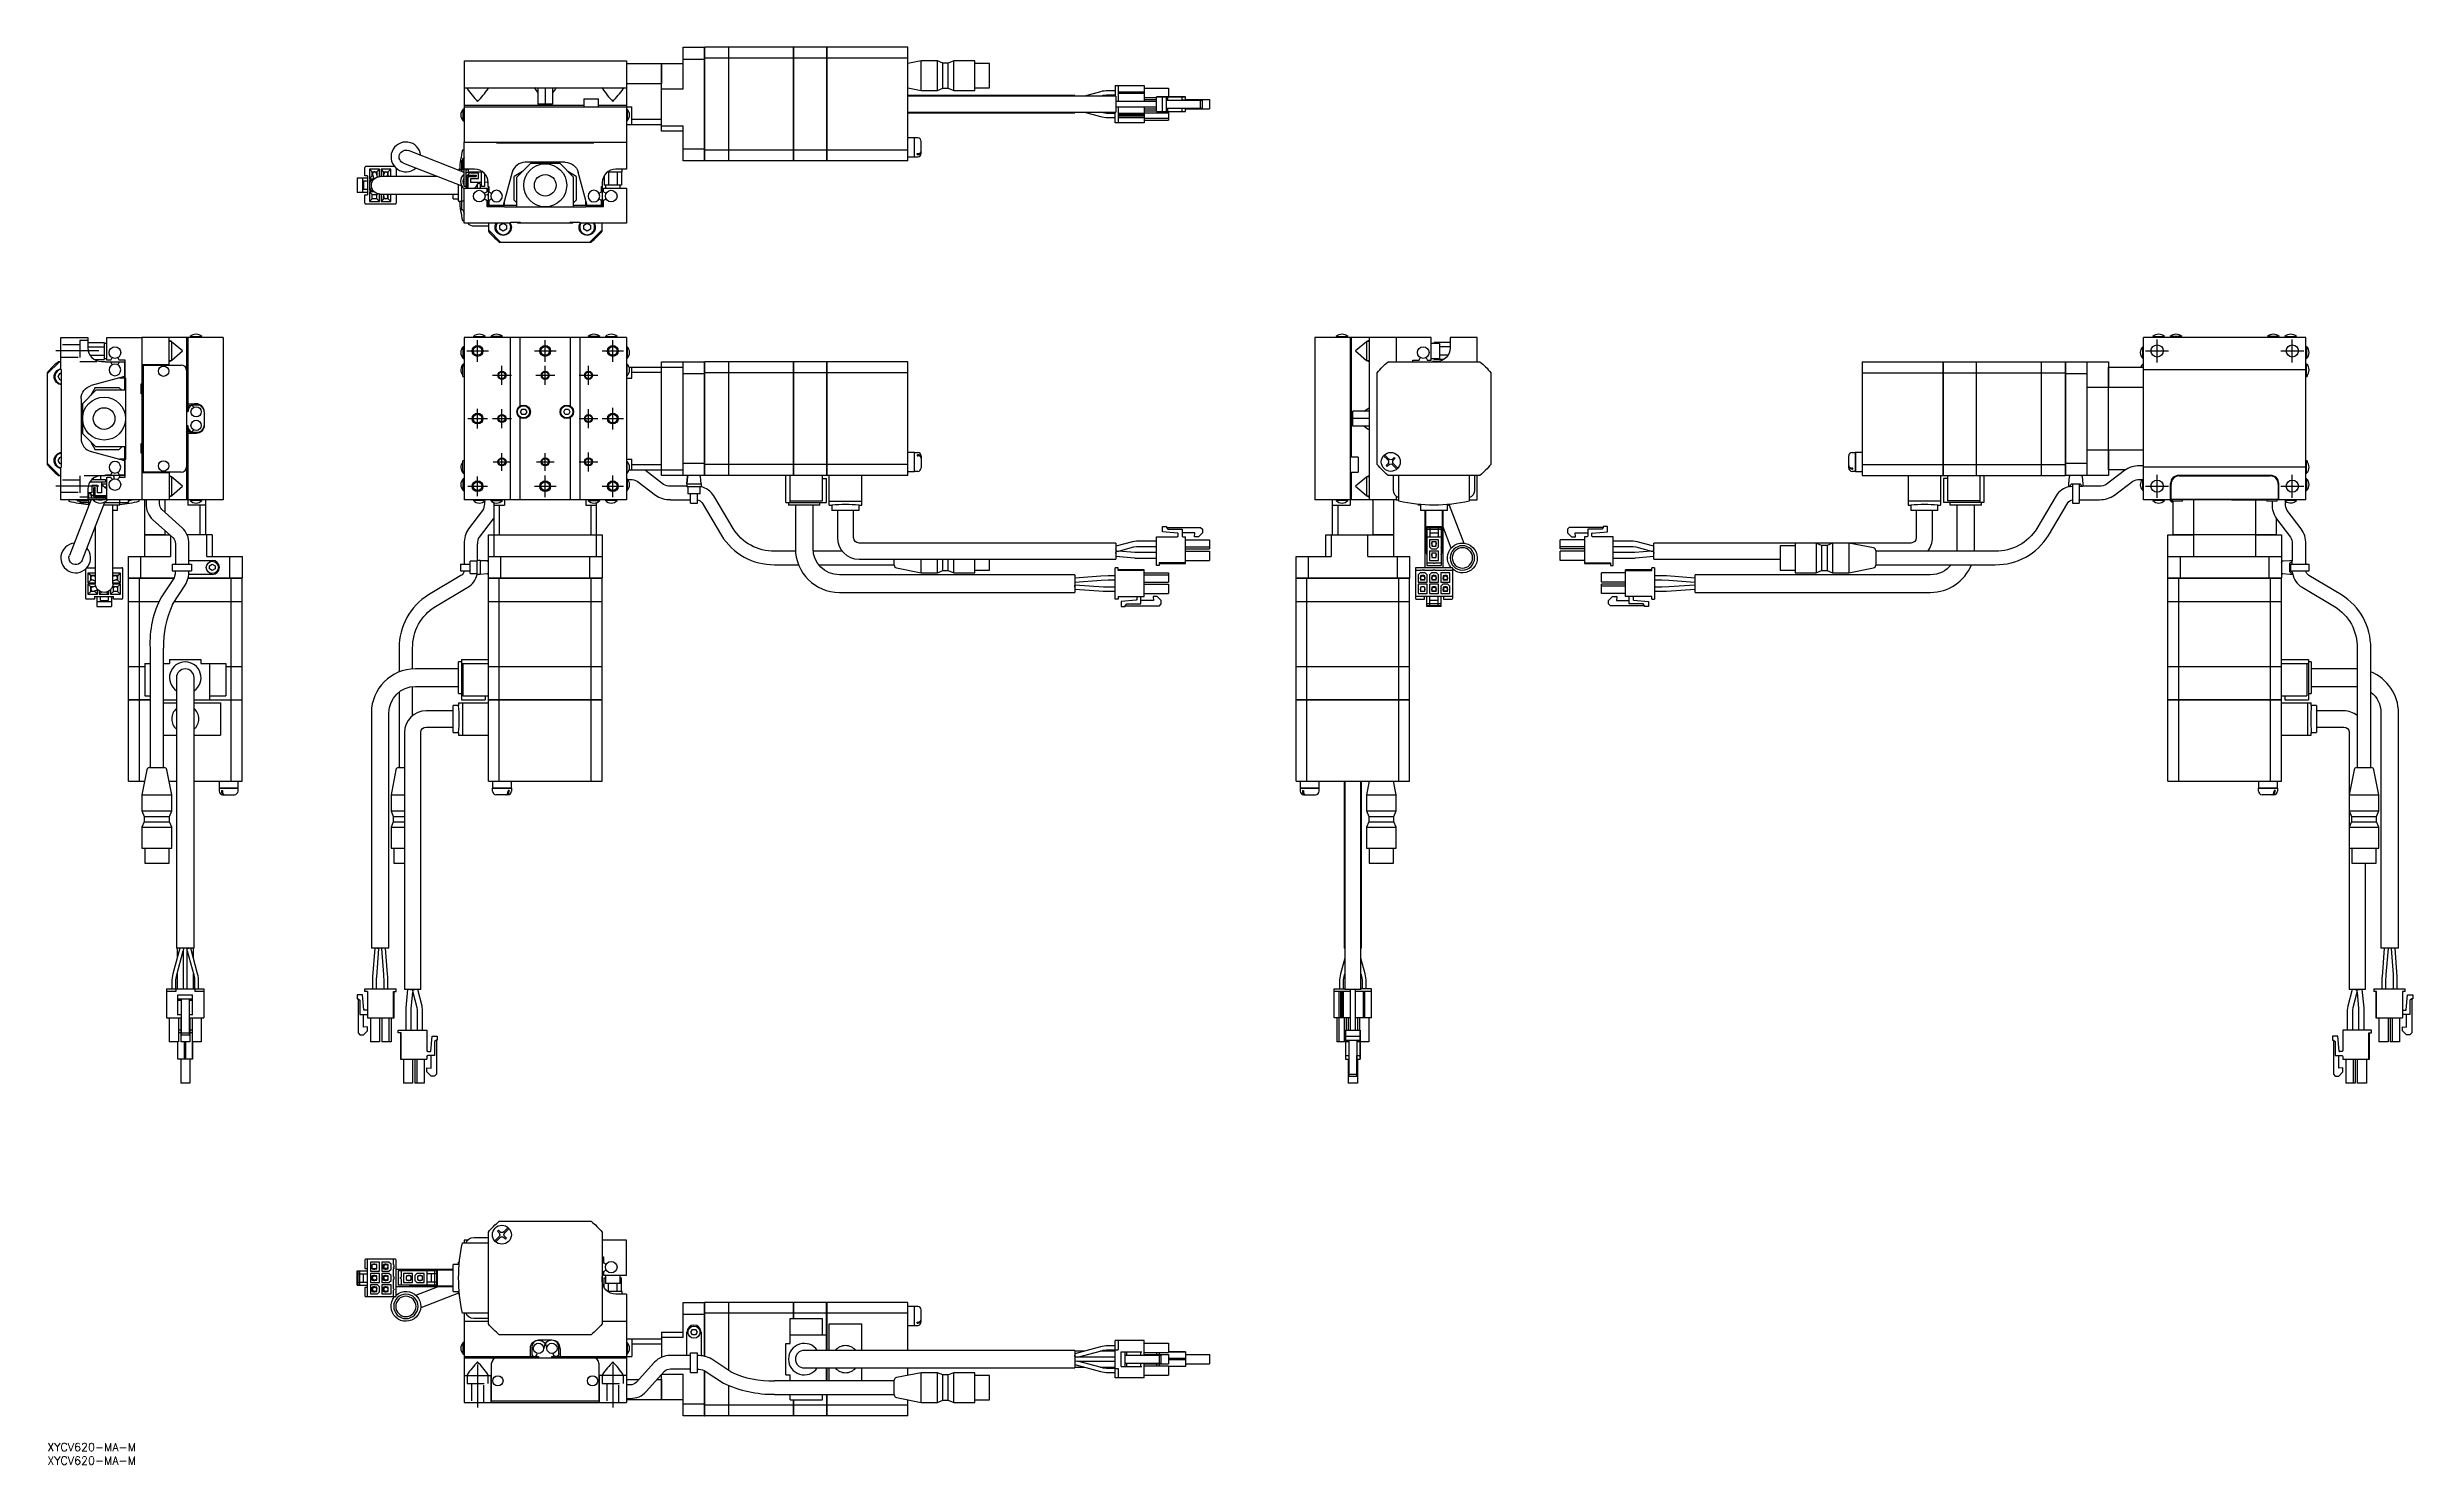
# Model space of a CAD drawing. Extents: x 0 to 874, y -8 to 516.
import ezdxf

# ---------------------------------------------------------------- set-up
doc = ezdxf.new("R2010")
doc.units = 0
doc.header["$LTSCALE"] = 0.5
doc.linetypes.add('CENTER', pattern=[50.8, 31.75, -6.35, 6.35, -6.35])
doc.linetypes.add('DASHED', pattern=[19.05, 12.7, -6.35])
for name, color, linetype in [('MSM_CENTER', 1, 'CENTER'), ('MSM_CONTINUOUS', 7, 'CONTINUOUS'), ('MSM_DASHED', 4, 'DASHED'), ('MSM_NARROW', 5, 'CONTINUOUS'), ('MSM_PART_NUMBER', 7, 'CONTINUOUS')]:
    doc.layers.add(name, color=color, linetype=linetype)
doc.styles.get("Standard").update_dxf_attribs({"font": 'txt.shx', "height": 3, "bigfont": 'bigfont.shx'})

# ---------------------------------------------------------------- blocks, each defined once
blk = doc.blocks.new('*U2')
at = {"layer": 'MSM_PART_NUMBER'}
blk.add_text('XYCV620-MA-M', height=3, dxfattribs=at).set_placement((0, -3))
blk = doc.blocks.new('*U3')
at = {"layer": 'MSM_PART_NUMBER'}
blk.add_text('XYCV620-MA-M', height=3, dxfattribs=at).set_placement((0, -8))

msp = doc.modelspace()

# ---------------------------------------------------------------- linework, layer by layer
at = {"layer": 'MSM_CENTER'}
for p, q in [((19, 403.64), (3, 403.64)), ((155.06, 403.64), (163.06, 403.64)), ((159.06, 399.64), (159.06, 407.64)), ((180.06, 403.64), (188.06, 403.64)), ((184.06, 399.64), (184.06, 407.64)), ((205.06, 403.64), (213.06, 403.64)), ((209.06, 399.64), (209.06, 407.64)), ((775.66, 403.64), (784.16, 403.64)), ((779.91, 399.39), (779.91, 407.89)), ((825.66, 403.64), (834.16, 403.64)), ((829.91, 399.39), (829.91, 407.89)), ((164.56, 394.64), (171.56, 394.64)), ((168.06, 391.14), (168.06, 398.14)), ((180.56, 394.64), (187.56, 394.64)), ((184.06, 391.14), (184.06, 398.14)), ((196.56, 394.64), (203.56, 394.64)), ((200.06, 391.14), (200.06, 398.14)), ((155.41, 378.64), (162.71, 378.64)), ((159.06, 374.99), (159.06, 382.29)), ((164.56, 378.64), (171.56, 378.64)), ((168.06, 375.14), (168.06, 382.14)), ((196.56, 378.64), (203.56, 378.64)), ((200.06, 375.14), (200.06, 382.14)), ((205.06, 378.64), (213.06, 378.64)), ((209.06, 374.64), (209.06, 382.64)), ((164.81, 362.64), (171.31, 362.64)), ((168.06, 359.39), (168.06, 365.89)), ((180.81, 362.64), (187.31, 362.64)), ((184.06, 359.39), (184.06, 365.89)), ((196.56, 362.64), (203.56, 362.64)), ((200.06, 359.14), (200.06, 366.14)), ((19, 353.64), (3, 353.64)), ((155.41, 353.64), (162.71, 353.64)), ((159.06, 349.99), (159.06, 357.29)), ((180.06, 353.64), (188.06, 353.64)), ((184.06, 349.64), (184.06, 357.64)), ((205.06, 353.64), (213.06, 353.64)), ((209.06, 349.64), (209.06, 357.64)), ((775.66, 353.64), (784.16, 353.64)), ((779.91, 349.39), (779.91, 357.89)), ((825.66, 353.64), (834.16, 353.64)), ((829.91, 349.39), (829.91, 357.89)), ((159.06, 29), (159.06, 13)), ((209.06, 29), (209.06, 13))]:
    msp.add_line(p, q, dxfattribs=at)
at = {"layer": 'MSM_CONTINUOUS'}
for p, q in [((154.06, 510.86), (154.06, 480.86)), ((154.06, 510.86), (214.06, 510.86)), ((214.06, 510.86), (214.06, 480.86)), ((214.06, 509.86), (227.06, 509.86)), ((227.06, 484.86), (227.06, 509.86)), ((227.06, 509.86), (235.06, 509.86)), ((227.06, 509.86), (227.06, 502.36)), ((235.06, 500.36), (235.06, 515.86)), ((235.06, 515.86), (242.96, 515.86)), ((242.96, 511.36), (235.06, 511.36)), ((242.96, 473.86), (242.96, 515.86)), ((242.96, 515.86), (243.06, 515.76)), ((242.96, 511.36), (243.06, 511.32)), ((251.76, 515.86), (243.06, 515.86)), ((243.06, 473.86), (243.06, 515.86)), ((251.76, 511.83), (243.06, 511.83)), ((251.76, 515.86), (251.76, 473.86)), ((251.81, 515.81), (251.76, 515.81)), ((251.81, 511.58), (251.76, 511.58)), ((275.76, 515.86), (251.81, 515.86)), ((251.81, 515.86), (251.81, 473.86)), ((275.76, 511.83), (251.81, 511.83)), ((275.76, 515.86), (275.76, 473.86)), ((275.81, 515.81), (275.76, 515.81)), ((275.81, 511.58), (275.76, 511.58)), ((288.06, 515.86), (275.81, 515.86)), ((275.81, 515.86), (275.81, 473.86)), ((288.06, 511.83), (275.81, 511.83)), ((288.06, 515.86), (288.06, 473.86)), ((288.11, 515.81), (288.06, 515.81)), ((288.11, 511.58), (288.06, 511.58)), ((318.06, 515.86), (288.11, 515.86)), ((288.11, 515.86), (288.11, 473.86)), ((318.06, 511.83), (288.11, 511.83)), ((318.06, 473.86), (318.06, 515.86)), ((323.06, 510.86), (318.06, 509.88)), ((323.06, 499.86), (323.06, 510.86)), ((329.06, 510.86), (323.06, 510.86)), ((329.06, 499.86), (329.06, 510.86)), ((331.06, 510.01), (329.06, 510.86)), ((331.06, 500.71), (331.06, 510.01)), ((333.06, 510.01), (331.06, 510.01)), ((335.06, 510.86), (333.06, 510.01)), ((333.06, 500.71), (333.06, 510.01)), ((335.06, 499.86), (335.06, 510.86)), ((342.86, 510.86), (335.06, 510.86)), ((342.86, 499.86), (342.86, 510.86)), ((348.36, 509.86), (342.86, 509.86)), ((348.36, 500.86), (348.36, 509.86)), ((154.06, 500.86), (214.06, 500.86)), ((155.32, 500.86), (155.16, 500.74)), ((155.16, 500.74), (155.18, 500.62)), ((162.96, 500.74), (162.8, 500.86)), ((162.91, 500.56), (162.95, 500.7)), ((162.95, 500.7), (162.96, 500.74)), ((180.32, 500.86), (180.16, 500.74)), ((180.16, 500.74), (180.19, 500.61)), ((180.19, 500.61), (181.31, 499.03)), ((181.31, 500.86), (181.31, 494.86)), ((184.06, 500.86), (184.06, 494.86)), ((186.81, 500.86), (186.81, 494.86)), ((187.91, 500.56), (186.81, 499.03)), ((187.96, 500.74), (187.8, 500.86)), ((187.96, 500.74), (187.91, 500.56)), ((205.32, 500.86), (205.16, 500.74)), ((205.16, 500.74), (205.19, 500.61)), ((212.96, 500.74), (212.8, 500.86)), ((212.91, 500.56), (212.95, 500.68)), ((212.95, 500.68), (212.96, 500.74)), ((227.06, 502.36), (214.06, 502.36)), ((235.06, 500.36), (227.06, 500.36)), ((318.06, 500.85), (323.06, 499.86)), ((323.06, 499.86), (329.06, 499.86)), ((329.06, 499.86), (331.06, 500.71)), ((331.06, 500.71), (333.06, 500.71)), ((333.06, 500.71), (335.06, 499.86)), ((335.06, 499.86), (342.86, 499.86)), ((342.86, 500.86), (348.36, 500.86)), ((389.3, 499.43), (383.44, 497.86)), ((394.81, 499.81), (392.17, 499.81)), ((394.81, 501.76), (405.51, 501.76)), ((394.81, 501.76), (394.81, 497.86)), ((395.81, 501.76), (395.81, 495.86)), ((405.51, 499.31), (395.81, 499.31)), ((405.51, 498.81), (395.81, 498.81)), ((405.51, 501.76), (405.51, 495.86)), ((405.51, 500.76), (414.41, 500.76)), ((414.41, 500.76), (414.41, 497.56)), ((153.76, 488.71), (153.76, 493.01)), ((154.06, 493.01), (153.76, 493.01)), ((198.31, 494.36), (154.06, 494.36)), ((154.06, 493.86), (214.06, 493.86)), ((186.81, 494.86), (181.31, 494.86)), ((198.31, 496.86), (203.81, 496.86)), ((198.31, 496.86), (198.31, 493.86)), ((203.81, 493.86), (203.81, 496.86)), ((214.06, 494.36), (203.81, 494.36)), ((214.06, 493.86), (216.06, 493.86)), ((214.35, 493.01), (214.06, 493.01)), ((214.35, 493.01), (214.35, 488.71)), ((216.06, 487.36), (216.06, 493.86)), ((379.81, 498.11), (318.06, 498.11)), ((395.06, 497.86), (318.06, 497.86)), ((318.06, 491.86), (395.06, 491.86)), ((318.06, 491.61), (379.81, 491.61)), ((379.81, 498.11), (379.81, 497.86)), ((379.81, 491.86), (379.81, 491.61)), ((383.44, 491.86), (389.29, 490.29)), ((389.23, 497.86), (389.69, 497.99)), ((389.68, 491.74), (389.23, 491.86)), ((392.17, 498.31), (394.81, 498.31)), ((394.81, 491.41), (392.18, 491.41)), ((392.18, 489.91), (394.81, 489.91)), ((394.81, 487.96), (394.81, 491.86)), ((395.06, 497.86), (395.06, 491.86)), ((401.44, 495.86), (395.06, 495.86)), ((401.96, 495.86), (395.06, 495.86)), ((395.06, 493.86), (401.44, 493.86)), ((395.81, 493.86), (395.81, 487.96)), ((405.51, 491.46), (395.81, 491.46)), ((405.51, 490.96), (395.81, 490.96)), ((405.51, 490.91), (395.81, 490.91)), ((405.51, 490.41), (395.81, 490.41)), ((405.51, 490.36), (395.81, 490.36)), ((405.51, 489.86), (395.81, 489.86)), ((402.7, 495.86), (401.44, 495.86)), ((401.44, 493.86), (402.7, 493.86)), ((402.15, 495.86), (401.96, 495.86)), ((410.06, 495.86), (402.15, 495.86)), ((410.06, 495.86), (402.7, 495.86)), ((402.7, 493.86), (410.06, 493.86)), ((405.51, 497.36), (410.06, 497.36)), ((405.51, 496.56), (410.06, 496.56)), ((405.51, 493.86), (405.51, 487.96)), ((405.51, 493.16), (410.06, 493.16)), ((405.51, 492.36), (410.06, 492.36)), ((405.51, 491.61), (414.41, 491.61)), ((405.51, 489.71), (414.41, 489.71)), ((410.06, 497.56), (417.71, 497.56)), ((411.06, 497.56), (410.06, 497.56)), ((410.06, 492.16), (410.06, 497.56)), ((410.06, 492.16), (412.26, 492.16)), ((420.76, 497.56), (411.06, 497.56)), ((412.26, 497.56), (413.76, 497.56)), ((417.82, 497.56), (412.26, 497.56)), ((412.26, 492.16), (412.26, 497.56)), ((412.26, 492.16), (413.76, 492.16)), ((413.76, 497.56), (414.26, 497.56)), ((413.76, 492.16), (413.76, 497.56)), ((413.76, 496.36), (414.26, 496.36)), ((413.76, 496.36), (426.36, 496.36)), ((413.76, 493.36), (426.36, 493.36)), ((413.76, 492.16), (414.26, 492.16)), ((414.26, 497.56), (419.51, 497.56)), ((414.26, 496.36), (414.26, 497.56)), ((414.26, 496.36), (419.51, 496.36)), ((414.26, 492.16), (414.26, 493.36)), ((414.26, 492.16), (419.51, 492.16)), ((414.41, 492.16), (414.41, 488.96)), ((417.71, 497.56), (418.01, 497.56)), ((418.01, 497.56), (417.82, 497.56)), ((419.51, 497.56), (419.81, 497.56)), ((419.51, 496.36), (419.51, 497.56)), ((424.19, 496.36), (419.51, 496.36)), ((419.81, 496.36), (419.51, 496.36)), ((419.51, 492.16), (419.51, 493.36)), ((419.51, 492.16), (419.81, 492.16)), ((419.81, 497.56), (420.76, 497.56)), ((419.81, 492.16), (420.76, 492.16)), ((420.76, 496.36), (420.76, 497.56)), ((420.76, 496.56), (429.66, 496.56)), ((420.76, 496.56), (429.66, 496.56)), ((420.76, 496.56), (429.66, 496.56)), ((420.76, 492.16), (420.76, 493.36)), ((420.76, 493.16), (429.66, 493.16)), ((424.06, 496.36), (424.19, 496.36)), ((425.56, 496.36), (424.06, 496.36)), ((427.06, 496.36), (425.56, 496.36)), ((426.36, 496.36), (427.06, 496.36)), ((426.36, 493.36), (426.36, 496.36)), ((426.36, 493.36), (427.06, 493.36)), ((427.06, 493.36), (427.06, 496.36)), ((429.66, 496.56), (429.66, 493.16)), ((153.76, 488.71), (154.06, 488.71)), ((214.06, 488.71), (214.35, 488.71)), ((214.06, 487.36), (227.06, 487.36)), ((216.06, 489.36), (227.06, 489.36)), ((227.06, 486.86), (235.06, 486.86)), ((235.06, 484.86), (227.06, 484.86)), ((235.06, 473.86), (235.06, 486.86)), ((320.56, 482.36), (318.06, 482.36)), ((320.56, 475.36), (320.56, 482.36)), ((320.61, 482.31), (320.56, 482.31)), ((320.61, 475.36), (320.61, 482.36)), ((321.76, 482.36), (320.61, 482.36)), ((323.06, 476.66), (323.06, 481.06)), ((405.51, 487.96), (394.81, 487.96)), ((405.51, 488.96), (414.41, 488.96)), ((131.65, 473.03), (153.19, 464.64)), ((154.16, 469.63), (133.47, 477.69)), ((153.06, 473.86), (153.06, 470.05)), ((153.56, 473.86), (153.06, 473.86)), ((154.06, 477.86), (153.49, 477.86)), ((153.56, 470.96), (153.56, 474.76)), ((154.06, 474.76), (153.56, 474.76)), ((154.06, 475.26), (153.92, 474.76)), ((154.06, 470.86), (154.06, 480.86)), ((154.06, 480.86), (166.06, 480.86)), ((154.06, 480.86), (214.06, 480.86)), ((166.06, 480.86), (166.06, 480.56)), ((166.06, 480.86), (166.56, 480.86)), ((166.06, 480.56), (202.06, 480.56)), ((166.81, 480.86), (169.31, 480.86)), ((167.31, 480.56), (167.31, 480.86)), ((169.56, 480.86), (182.06, 480.86)), ((169.81, 480.86), (169.81, 480.56)), ((178.56, 472.86), (173.56, 467.86)), ((191.43, 473.36), (176.68, 473.36)), ((189.56, 472.86), (178.56, 472.86)), ((181.56, 473.36), (180.69, 472.86)), ((182.41, 480.86), (184, 480.86)), ((184.11, 480.86), (185.71, 480.86)), ((186.06, 480.86), (198.56, 480.86)), ((187.42, 472.86), (186.56, 473.36)), ((194.56, 467.86), (189.56, 472.86)), ((198.31, 480.56), (198.31, 480.86)), ((198.81, 480.86), (200, 480.86)), ((200.11, 480.86), (201.31, 480.86)), ((200.81, 480.86), (200.81, 480.56)), ((201.56, 480.86), (202.06, 480.86)), ((202.06, 480.56), (202.06, 480.86)), ((202.06, 480.86), (214.06, 480.86)), ((214.06, 480.86), (214.06, 470.86)), ((235.06, 478.36), (242.96, 478.36)), ((242.96, 473.86), (235.06, 473.86)), ((242.96, 478.36), (243.06, 478.4)), ((243.06, 473.96), (242.96, 473.86)), ((251.76, 477.89), (243.06, 477.89)), ((251.76, 473.86), (243.06, 473.86)), ((251.81, 478.15), (251.76, 478.15)), ((251.81, 473.91), (251.76, 473.91)), ((275.76, 477.89), (251.81, 477.89)), ((275.76, 473.86), (251.81, 473.86)), ((275.81, 478.15), (275.76, 478.15)), ((275.81, 473.91), (275.76, 473.91)), ((288.06, 477.89), (275.81, 477.89)), ((288.06, 473.86), (275.81, 473.86)), ((288.11, 478.15), (288.06, 478.15)), ((288.11, 473.91), (288.06, 473.91)), ((318.06, 477.89), (288.11, 477.89)), ((318.06, 473.86), (288.11, 473.86)), ((318.06, 475.36), (320.56, 475.36)), ((320.56, 475.41), (320.61, 475.41)), ((320.61, 475.36), (321.76, 475.36)), ((321.56, 476.57), (321.76, 476.57)), ((321.56, 476.22), (321.56, 476.57)), ((321.56, 476.22), (321.76, 476.22)), ((118.36, 467.56), (114.56, 467.56)), ((114.56, 467.56), (114.56, 462.16)), ((116.47, 467.56), (116.47, 462.16)), ((118.36, 466.36), (116.86, 466.36)), ((116.86, 466.36), (116.86, 463.36)), ((117.36, 468.36), (117.36, 471.46)), ((118.36, 468.36), (117.36, 468.36)), ((128.4, 471.76), (117.66, 471.76)), ((118.36, 468.36), (118.36, 461.36)), ((122.81, 470.86), (119.16, 470.86)), ((119.16, 470.86), (119.16, 467.26)), ((120.11, 469.81), (119.16, 470.86)), ((120.11, 468.31), (119.16, 467.26)), ((119.16, 467.26), (120.71, 467.26)), ((120.35, 466.66), (119.16, 466.66)), ((119.16, 466.66), (119.16, 463.06)), ((119.94, 465.79), (119.16, 466.66)), ((119.94, 463.93), (119.16, 463.06)), ((120.11, 468.31), (120.11, 469.81)), ((120.11, 469.81), (121.86, 469.81)), ((120.41, 468.31), (120.11, 468.31)), ((120.26, 468.86), (120.74, 467.14)), ((121.48, 469.81), (121.86, 469.44)), ((122.07, 467.96), (121.7, 469.27)), ((121.86, 469.81), (122.81, 470.86)), ((121.86, 469.81), (121.86, 468.72)), ((122.02, 468.13), (122.15, 467.99)), ((122.81, 468.1), (122.81, 470.86)), ((144.27, 468.11), (123.06, 468.11)), ((126.96, 470.86), (123.41, 470.86)), ((123.41, 470.86), (123.41, 468.11)), ((124.31, 469.81), (123.41, 470.86)), ((124.46, 469.28), (124.12, 468.11)), ((124.31, 468.75), (124.31, 469.81)), ((124.31, 469.81), (126.06, 469.81)), ((125.68, 469.81), (126.06, 469.44)), ((125.68, 468.11), (125.9, 468.85)), ((125.74, 468.31), (126.06, 468.31)), ((126.06, 468.69), (125.77, 468.4)), ((126.06, 469.81), (126.96, 470.86)), ((126.06, 468.31), (126.06, 469.81)), ((126.06, 468.31), (126.23, 468.11)), ((126.96, 468.11), (126.96, 470.86)), ((128.96, 471.2), (128.96, 468.11)), ((152.06, 470.44), (152.06, 470.68)), ((153.06, 470.68), (152.06, 470.68)), ((152.06, 459.04), (152.06, 465.08)), ((154.16, 470.64), (153.06, 470.64)), ((153.06, 464.69), (153.06, 455.86)), ((153.56, 470.96), (154.06, 470.96)), ((157.96, 470.86), (154.06, 470.86)), ((154.06, 450.86), (154.06, 463.86)), ((154.06, 463.86), (162.46, 463.86)), ((154.16, 464.36), (154.16, 470.86)), ((154.66, 464.36), (154.16, 464.36)), ((154.66, 470.86), (154.66, 464.36)), ((155.56, 470.64), (154.66, 470.64)), ((154.73, 469.4), (154.66, 469.43)), ((155.06, 468.18), (154.66, 467.6)), ((155.06, 463.86), (155.06, 468.16)), ((155.68, 469.08), (155.36, 468.62)), ((155.56, 470.86), (155.56, 469.86)), ((155.56, 469.86), (160.96, 469.86)), ((155.56, 468.66), (158.56, 468.66)), ((155.56, 468.16), (158.56, 468.16)), ((155.56, 463.86), (155.56, 468.16)), ((156.21, 469.86), (155.68, 469.08)), ((156.56, 469.36), (156.56, 469.86)), ((159.36, 469.36), (156.56, 469.36)), ((156.56, 465.86), (156.56, 467.36)), ((156.56, 467.36), (159.36, 467.36)), ((160.56, 465.86), (156.56, 465.86)), ((158.56, 468.66), (158.56, 468.16)), ((158.65, 464.58), (159.53, 465.86)), ((158.86, 464.88), (158.86, 463.86)), ((159.36, 467.36), (159.36, 469.36)), ((159.96, 465.27), (159.96, 463.86)), ((160.56, 464.36), (160.56, 469.86)), ((161.56, 464.36), (160.56, 464.36)), ((161.56, 469.33), (161.56, 464.36)), ((161.56, 468.81), (161.76, 469.11)), ((161.56, 466.12), (162.6, 466.03)), ((162.46, 463.86), (162.46, 462.4)), ((162.96, 464.36), (162.96, 465.86)), ((162.96, 464.36), (163.26, 464.36)), ((163.06, 457.06), (163.06, 464.36)), ((163.26, 464.36), (163.26, 462.4)), ((171.85, 469.66), (168.56, 457.36)), ((175.64, 469.95), (172.56, 468.17)), ((172.56, 459.36), (172.56, 468.17)), ((173.56, 456.86), (173.56, 467.86)), ((195.56, 468.17), (192.47, 469.95)), ((194.56, 456.86), (194.56, 467.86)), ((195.56, 468.17), (195.56, 459.36)), ((199.56, 457.36), (196.26, 469.66)), ((204.86, 464.36), (205.16, 464.36)), ((204.86, 462.4), (204.86, 464.36)), ((205.06, 464.36), (205.06, 457.06)), ((205.16, 465.86), (205.16, 464.36)), ((205.66, 462.4), (205.66, 463.86)), ((205.66, 463.86), (214.06, 463.86)), ((205.88, 468.45), (205.88, 464.86)), ((212.23, 464.86), (205.88, 464.86)), ((206.31, 464.86), (206.31, 463.86)), ((207.16, 469.86), (212.56, 469.86)), ((207.47, 469.86), (207.47, 464.86)), ((214.06, 470.86), (210.16, 470.86)), ((210.64, 469.86), (210.64, 464.86)), ((211.81, 463.86), (211.81, 464.86)), ((212.23, 469.86), (212.23, 464.86)), ((212.56, 469.86), (212.56, 470.86)), ((214.06, 463.86), (214.06, 450.86)), ((118.36, 462.16), (114.56, 462.16)), ((118.36, 463.36), (116.86, 463.36)), ((117.36, 458.26), (117.36, 461.36)), ((117.36, 461.36), (118.36, 461.36)), ((117.66, 457.96), (128.66, 457.96)), ((119.16, 463.06), (120.35, 463.06)), ((120.87, 462.46), (119.16, 462.46)), ((119.16, 462.46), (119.16, 458.86)), ((120.11, 461.41), (119.16, 462.46)), ((120.11, 459.91), (119.16, 458.86)), ((119.16, 458.86), (122.81, 458.86)), ((120.11, 459.91), (120.11, 461.41)), ((120.11, 461.41), (121.86, 461.41)), ((121.86, 459.91), (120.11, 459.91)), ((121.48, 461.41), (121.86, 461.04)), ((121.86, 460.29), (121.48, 459.91)), ((121.86, 461.41), (122.15, 461.74)), ((121.86, 459.91), (121.86, 461.41)), ((121.86, 459.91), (122.81, 458.86)), ((122.81, 458.86), (122.81, 461.62)), ((123.06, 461.61), (152.06, 461.61)), ((123.41, 461.61), (123.41, 458.86)), ((124.31, 459.91), (123.41, 458.86)), ((123.41, 458.86), (126.96, 458.86)), ((124.12, 461.61), (124.46, 460.45)), ((124.31, 459.91), (124.31, 460.98)), ((126.06, 459.91), (124.31, 459.91)), ((125.9, 460.88), (125.68, 461.61)), ((126.06, 460.29), (125.68, 459.91)), ((126.06, 461.41), (125.74, 461.41)), ((125.77, 461.33), (126.06, 461.04)), ((126.06, 461.41), (126.23, 461.61)), ((126.06, 459.91), (126.06, 461.41)), ((126.06, 459.91), (126.96, 458.86)), ((126.96, 458.86), (126.96, 461.61)), ((128.96, 461.61), (128.96, 458.26)), ((150.06, 459.86), (150.06, 461.61)), ((150.06, 459.86), (152.06, 459.86)), ((152.06, 459.04), (153.06, 459.04)), ((153.06, 459.08), (154.06, 459.08)), ((153.06, 455.86), (153.66, 455.86)), ((153.66, 455.86), (154.06, 454.47)), ((162.6, 461.29), (161.78, 461.22)), ((162.46, 459.33), (162.46, 457.06)), ((162.46, 459.08), (163.06, 459.08)), ((162.6, 457.23), (162.46, 457.24)), ((162.46, 457.06), (169.06, 457.06)), ((163.26, 459.33), (163.26, 457.36)), ((173.56, 457.36), (163.26, 457.36)), ((169.06, 457.36), (169.06, 459.23)), ((169.06, 457.06), (169.06, 456.86)), ((169.06, 456.86), (199.06, 456.86)), ((172.56, 459.36), (173.56, 458.36)), ((194.56, 458.36), (195.56, 459.36)), ((204.86, 457.36), (194.56, 457.36)), ((199.06, 457.36), (199.06, 459.23)), ((199.06, 456.86), (199.06, 457.06)), ((199.06, 457.06), (205.66, 457.06)), ((204.86, 457.36), (204.86, 459.33)), ((205.66, 457.06), (205.66, 459.33)), ((153.49, 451.86), (154.06, 451.86)), ((171.26, 450.86), (154.06, 450.86)), ((157.64, 449.86), (163.06, 449.86)), ((163.06, 450.86), (163.06, 447.89)), ((163.06, 448.36), (167.56, 443.86)), ((167.31, 450.08), (168.56, 450.81)), ((167.31, 448.64), (167.31, 450.08)), ((168.56, 447.92), (167.31, 448.64)), ((168.56, 450.81), (169.81, 450.08)), ((169.81, 448.64), (168.56, 447.92)), ((169.81, 450.08), (169.81, 448.64)), ((171.26, 451.21), (174.86, 451.21)), ((171.26, 450.86), (171.26, 451.21)), ((173.81, 451.21), (173.81, 450.86)), ((194.31, 450.86), (173.81, 450.86)), ((174.86, 451.21), (174.86, 450.86)), ((193.26, 451.21), (196.86, 451.21)), ((193.26, 450.86), (193.26, 451.21)), ((194.31, 450.86), (194.31, 451.21)), ((196.86, 451.21), (196.86, 450.86)), ((214.06, 450.86), (196.86, 450.86)), ((198.31, 450.08), (199.56, 450.81)), ((198.31, 448.64), (198.31, 450.08)), ((199.56, 447.92), (198.31, 448.64)), ((199.56, 450.81), (200.81, 450.08)), ((200.81, 448.64), (199.56, 447.92)), ((200.56, 443.86), (205.06, 448.36)), ((200.81, 450.08), (200.81, 448.64)), ((205.06, 447.89), (205.06, 450.86)), ((167.09, 443.86), (201.03, 443.86)), ((5, 396.64), (5, 408.64)), ((5, 408.64), (15, 408.64)), ((15, 408.64), (15, 404.74)), ((15, 406.81), (21, 406.81)), ((15, 405.22), (21, 405.22)), ((21, 406.81), (21, 400.46)), ((22, 406.39), (21, 406.39)), ((22, 400.24), (22, 408.64)), ((22, 408.64), (35, 408.64)), ((65, 408.64), (35, 408.64)), ((35, 408.64), (35, 398.64)), ((35, 408.64), (35, 398.64)), ((45, 398.44), (45, 408.64)), ((45.12, 407.54), (45, 407.38)), ((46, 407.14), (45, 407.14)), ((45.87, 407.14), (45.12, 407.54)), ((50, 403.64), (45.96, 407.07)), ((46, 400.14), (46, 407.14)), ((46, 400.23), (50, 403.64)), ((51.5, 408.64), (51.5, 348.64)), ((52, 408.64), (52, 381.14)), ((52.85, 408.93), (57.15, 408.93)), ((52.85, 408.93), (52.85, 408.64)), ((57.15, 408.64), (57.15, 408.93)), ((65, 408.64), (65, 348.64)), ((153.76, 400.89), (153.76, 405.19)), ((154.06, 405.19), (153.76, 405.19)), ((154.06, 408.64), (154.06, 348.64)), ((214.06, 408.64), (154.06, 408.64)), ((157.51, 408.93), (161.81, 408.93)), ((157.51, 408.93), (157.51, 408.64)), ((161.81, 408.64), (161.81, 408.93)), ((168.21, 408.93), (163.91, 408.93)), ((163.91, 408.93), (163.91, 408.64)), ((168.21, 408.64), (168.21, 408.93)), ((171.26, 348.64), (171.26, 408.64)), ((174.86, 383.33), (174.86, 408.64)), ((193.26, 408.64), (193.26, 383.33)), ((196.86, 408.64), (196.86, 348.64)), ((204.21, 408.93), (199.91, 408.93)), ((199.91, 408.93), (199.91, 408.64)), ((204.21, 408.64), (204.21, 408.93)), ((206.31, 408.93), (210.61, 408.93)), ((206.31, 408.93), (206.31, 408.64)), ((210.61, 408.64), (210.61, 408.93)), ((214.06, 408.64), (214.06, 348.64)), ((214.35, 405.19), (214.06, 405.19)), ((214.35, 405.19), (214.35, 400.89)), ((468.62, 408.64), (468.62, 348.64)), ((498.62, 408.64), (468.62, 408.64)), ((476.47, 408.93), (480.77, 408.93)), ((476.47, 408.93), (476.47, 408.64)), ((480.77, 408.64), (480.77, 408.93)), ((481.62, 408.64), (481.62, 346.64)), ((482.12, 364.39), (482.12, 408.64)), ((487.62, 407.04), (483.62, 403.64)), ((483.62, 403.64), (487.69, 400.17)), ((487.62, 407.14), (487.62, 400.14)), ((488.62, 407.14), (487.62, 407.14)), ((488.49, 407.54), (487.75, 407.14)), ((488.62, 407.38), (488.49, 407.54)), ((488.62, 408.64), (488.62, 348.64)), ((498.62, 408.64), (498.62, 399.64)), ((498.62, 408.64), (498.62, 399.64)), ((511.62, 408.64), (498.62, 408.64)), ((511.62, 400.24), (511.62, 408.64)), ((514.62, 406.39), (511.62, 406.39)), ((518.62, 406.81), (512.62, 406.81)), ((512.62, 406.39), (512.62, 406.81)), ((514.62, 406.39), (514.62, 400.89)), ((518.62, 405.22), (514.62, 405.22)), ((518.62, 408.64), (518.62, 404.74)), ((528.62, 408.64), (518.62, 408.64)), ((528.62, 399.64), (528.62, 408.64)), ((774.62, 400.89), (774.62, 405.19)), ((774.91, 405.19), (774.62, 405.19)), ((774.91, 348.64), (774.91, 408.64)), ((834.91, 408.64), (774.91, 408.64)), ((778.36, 408.93), (782.66, 408.93)), ((778.36, 408.93), (778.36, 408.64)), ((782.66, 408.64), (782.66, 408.93)), ((789.06, 408.93), (784.76, 408.93)), ((784.76, 408.93), (784.76, 408.64)), ((789.06, 408.64), (789.06, 408.93)), ((825.06, 408.93), (820.76, 408.93)), ((820.76, 408.93), (820.76, 408.64)), ((825.06, 408.64), (825.06, 408.93)), ((827.16, 408.93), (831.46, 408.93)), ((827.16, 408.93), (827.16, 408.64)), ((831.46, 408.64), (831.46, 408.93)), ((834.91, 348.64), (834.91, 408.64)), ((835.2, 405.19), (834.91, 405.19)), ((835.2, 405.19), (835.2, 400.89)), ((4.5, 399.64), (0, 395.14)), ((0, 395.61), (0, 361.67)), ((5, 399.64), (4.03, 399.64)), ((4.06, 394.14), (4.78, 395.39)), ((4.78, 392.89), (4.06, 394.14)), ((4.78, 395.39), (5.3, 395.39)), ((5.3, 396.64), (5, 396.64)), ((5.3, 360.64), (5.3, 396.64)), ((15.78, 402.05), (21, 402.05)), ((28.5, 394.14), (16.21, 390.84)), ((17.41, 400.46), (21, 400.46)), ((20, 399.74), (21.5, 399.74)), ((21, 400.89), (22, 400.89)), ((21.5, 399.44), (21.5, 399.74)), ((21.5, 399.64), (28.8, 399.64)), ((23.46, 399.44), (21.5, 399.44)), ((23.46, 400.24), (22, 400.24)), ((28.8, 400.24), (26.54, 400.24)), ((28.5, 399.44), (26.54, 399.44)), ((28.5, 393.64), (26.63, 393.64)), ((28.5, 399.44), (28.5, 389.14)), ((28.8, 393.64), (28.8, 400.24)), ((29, 393.64), (28.8, 393.64)), ((29, 363.64), (29, 393.64)), ((35, 398.64), (45, 398.64)), ((35, 398.64), (35, 391.44)), ((35.5, 358.84), (35.5, 398.44)), ((35.5, 398.44), (49.5, 398.44)), ((36.5, 398.44), (36.5, 398.64)), ((45, 400.14), (46, 400.14)), ((45, 399.9), (45.12, 399.74)), ((45.12, 399.74), (45.87, 400.14)), ((153.56, 394.24), (153.56, 398.04)), ((154.06, 398.04), (153.56, 398.04)), ((153.56, 394.24), (154.06, 394.24)), ((153.76, 400.89), (154.06, 400.89)), ((153.76, 398.79), (153.76, 398.04)), ((154.06, 398.79), (153.76, 398.79)), ((214.06, 400.89), (214.35, 400.89)), ((214.35, 398.79), (214.06, 398.79)), ((214.06, 394.49), (214.35, 394.49)), ((214.06, 393.64), (216.06, 393.64)), ((214.35, 394.49), (214.35, 398.79)), ((215.09, 397.64), (235.06, 397.64)), ((216.06, 393.64), (216.06, 397.64)), ((227.06, 395.64), (216.06, 395.64)), ((227.06, 397.64), (227.06, 399.64)), ((227.06, 399.64), (242.96, 399.64)), ((227.06, 359.64), (227.06, 397.64)), ((235.06, 395.14), (235.06, 399.64)), ((242.96, 395.14), (235.06, 395.14)), ((235.06, 362.14), (235.06, 395.14)), ((242.96, 395.14), (242.96, 399.64)), ((242.96, 399.64), (243.06, 399.54)), ((242.96, 362.14), (242.96, 395.14)), ((243.06, 395.1), (242.96, 395.14)), ((251.76, 399.64), (243.06, 399.64)), ((243.06, 357.64), (243.06, 399.64)), ((251.76, 395.61), (243.06, 395.61)), ((251.76, 399.64), (251.76, 357.64)), ((251.81, 399.59), (251.76, 399.59)), ((251.81, 395.35), (251.76, 395.35)), ((275.76, 399.64), (251.81, 399.64)), ((251.81, 399.64), (251.81, 357.64)), ((275.76, 395.61), (251.81, 395.61)), ((275.76, 399.64), (275.76, 357.64)), ((275.81, 399.59), (275.76, 399.59)), ((275.81, 395.35), (275.76, 395.35)), ((288.06, 399.64), (275.81, 399.64)), ((275.81, 399.64), (275.81, 357.64)), ((288.06, 395.61), (275.81, 395.61)), ((288.06, 399.64), (288.06, 357.64)), ((288.11, 399.59), (288.06, 399.59)), ((288.11, 395.35), (288.06, 395.35)), ((318.06, 399.64), (288.11, 399.64)), ((288.11, 399.64), (288.11, 357.64)), ((318.06, 395.61), (288.11, 395.61)), ((318.06, 357.64), (318.06, 399.64)), ((468.62, 401.64), (468.62, 396.14)), ((487.62, 400.14), (488.62, 400.14)), ((487.75, 400.14), (488.49, 399.74)), ((488.49, 399.74), (488.62, 399.9)), ((491.62, 361.67), (491.62, 395.61)), ((495.65, 399.64), (529.59, 399.64)), ((504.82, 400.24), (507.08, 400.24)), ((504.82, 399.64), (504.82, 400.24)), ((510.15, 400.24), (511.62, 400.24)), ((511.62, 400.89), (514.62, 400.89)), ((512.12, 399.64), (512.12, 399.74)), ((513.62, 399.74), (512.12, 399.74)), ((512.62, 400.46), (512.62, 400.89)), ((516.21, 400.46), (512.62, 400.46)), ((517.83, 402.05), (514.62, 402.05)), ((533.62, 395.61), (533.62, 361.67)), ((670.91, 399.64), (670.91, 357.64)), ((670.91, 399.64), (700.86, 399.64)), ((670.91, 395.61), (700.86, 395.61)), ((700.86, 357.64), (700.86, 399.64)), ((700.86, 399.59), (700.91, 399.59)), ((700.86, 395.35), (700.91, 395.35)), ((700.91, 357.64), (700.91, 399.64)), ((700.91, 399.64), (713.16, 399.64)), ((700.91, 395.61), (713.16, 395.61)), ((713.16, 357.64), (713.16, 399.64)), ((713.16, 399.59), (713.21, 399.59)), ((713.16, 395.35), (713.21, 395.35)), ((713.21, 357.64), (713.21, 399.64)), ((713.21, 399.64), (737.16, 399.64)), ((713.21, 395.61), (737.16, 395.61)), ((737.16, 357.64), (737.16, 399.64)), ((737.16, 399.59), (737.21, 399.59)), ((737.16, 395.35), (737.21, 395.35)), ((737.21, 357.64), (737.21, 399.64)), ((737.21, 399.64), (745.91, 399.64)), ((737.21, 395.61), (745.91, 395.61)), ((745.91, 399.64), (745.91, 357.64)), ((746.01, 399.64), (745.91, 399.54)), ((746.01, 395.14), (745.91, 395.1)), ((746.01, 399.64), (746.01, 395.14)), ((746.01, 399.64), (761.91, 399.64)), ((753.91, 395.14), (746.01, 395.14)), ((746.01, 395.14), (746.01, 362.14)), ((753.91, 399.64), (753.91, 395.14)), ((753.91, 395.14), (753.91, 362.14)), ((761.91, 399.64), (761.91, 390.14)), ((761.91, 397.64), (774.91, 397.64)), ((761.91, 359.64), (761.91, 397.64)), ((774.62, 400.89), (774.91, 400.89)), ((774.62, 398.79), (774.62, 397.64)), ((774.91, 398.79), (774.62, 398.79)), ((834.91, 396.64), (774.91, 396.64)), ((834.91, 400.89), (835.2, 400.89)), ((835.2, 398.79), (834.91, 398.79)), ((834.91, 394.49), (835.2, 394.49)), ((834.91, 394.24), (835.41, 394.24)), ((835.2, 394.49), (835.2, 398.79)), ((835.41, 394.71), (835.41, 394.24)), ((5.3, 392.89), (4.78, 392.89)), ((12.5, 386.01), (12.5, 371.26)), ((18, 389.14), (13, 384.14)), ((17.7, 390.14), (15.92, 387.05)), ((17.7, 390.14), (26.5, 390.14)), ((29, 389.14), (18, 389.14)), ((27.5, 389.14), (26.5, 390.14)), ((34.65, 391.44), (35, 391.44)), ((34.65, 387.84), (34.65, 391.44)), ((35, 388.89), (34.65, 388.89)), ((35, 387.84), (34.65, 387.84)), ((35, 391.44), (35, 387.84)), ((35, 387.84), (35, 369.44)), ((468.62, 393.14), (468.62, 380.64)), ((774.91, 390.14), (753.91, 390.14)), ((13, 382), (12.5, 381.14)), ((12.5, 376.14), (13, 375.27)), ((13, 384.14), (13, 373.14)), ((52, 381.14), (51.5, 381.14)), ((51.5, 376.14), (52, 376.14)), ((52, 384.14), (55, 384.14)), ((52, 376.14), (52, 346.64)), ((55.5, 383.64), (53, 383.64)), ((58, 381.14), (58, 376.14)), ((174.86, 348.64), (174.86, 378.94)), ((174.9, 381.14), (175.48, 382.14)), ((175.48, 380.14), (174.9, 381.14)), ((175.48, 382.14), (176.63, 382.14)), ((176.63, 380.14), (175.48, 380.14)), ((176.63, 382.14), (177.21, 381.14)), ((177.21, 381.14), (176.63, 380.14)), ((190.9, 381.14), (191.48, 382.14)), ((191.48, 380.14), (190.9, 381.14)), ((191.48, 382.14), (192.63, 382.14)), ((192.63, 380.14), (191.48, 380.14)), ((192.63, 382.14), (193.21, 381.14)), ((193.21, 381.14), (192.63, 380.14)), ((193.26, 378.94), (193.26, 348.64)), ((468.62, 376.64), (468.62, 364.14)), ((488.62, 381.39), (482.62, 381.39)), ((482.62, 375.89), (482.62, 381.39)), ((488.62, 378.64), (482.62, 378.64)), ((486.79, 381.39), (488.36, 382.51)), ((488.36, 382.51), (488.49, 382.54)), ((488.62, 382.38), (488.49, 382.54)), ((13, 373.14), (18, 368.14)), ((15.92, 370.22), (17.7, 367.14)), ((29, 368.14), (18, 368.14)), ((26.5, 367.14), (27.5, 368.14)), ((28.5, 368.14), (28.5, 357.84)), ((34.65, 369.44), (35, 369.44)), ((34.65, 365.84), (34.65, 369.44)), ((34.65, 368.39), (35, 368.39)), ((35, 369.44), (35, 365.84)), ((55, 373.14), (52, 373.14)), ((53, 373.64), (55.5, 373.64)), ((488.62, 375.89), (482.62, 375.89)), ((486.79, 375.89), (488.31, 374.79)), ((488.31, 374.79), (488.44, 374.74)), ((488.44, 374.74), (488.49, 374.74)), ((488.49, 374.74), (488.62, 374.9)), ((0, 362.14), (4.5, 357.64)), ((4.06, 363.14), (4.78, 364.39)), ((4.78, 361.89), (4.06, 363.14)), ((4.78, 364.39), (5.3, 364.39)), ((5.3, 361.89), (4.78, 361.89)), ((5, 348.64), (5, 360.64)), ((5, 360.64), (5.3, 360.64)), ((16.21, 366.43), (28.5, 363.14)), ((26.5, 367.14), (17.7, 367.14)), ((28.5, 363.64), (26.63, 363.64)), ((28.8, 357.04), (28.8, 363.64)), ((28.8, 363.64), (29, 363.64)), ((35, 365.84), (34.65, 365.84)), ((35, 365.84), (35, 358.64)), ((45, 358.64), (35, 358.64)), ((35, 358.64), (35, 348.64)), ((35, 358.64), (35, 353.64)), ((49.5, 358.84), (35.5, 358.84)), ((36.5, 358.64), (36.5, 358.84)), ((45, 358.84), (45, 348.64)), ((153.56, 359.24), (153.56, 363.04)), ((154.06, 363.04), (153.56, 363.04)), ((153.56, 359.24), (154.06, 359.24)), ((153.76, 359.24), (153.76, 358.49)), ((214.06, 363.64), (216.06, 363.64)), ((214.35, 362.79), (214.06, 362.79)), ((214.35, 358.49), (214.35, 362.79)), ((215.09, 359.64), (235.06, 359.64)), ((216.06, 359.64), (216.06, 363.64)), ((216.06, 361.64), (227.06, 361.64)), ((221.08, 359.47), (220.85, 359.64)), ((227.83, 354.3), (221.08, 359.47)), ((227.06, 357.64), (227.06, 359.64)), ((235.06, 357.64), (235.06, 362.14)), ((235.06, 362.14), (242.96, 362.14)), ((243.06, 362.18), (242.96, 362.14)), ((242.96, 357.64), (242.96, 362.14)), ((251.76, 361.67), (243.06, 361.67)), ((251.81, 361.92), (251.76, 361.92)), ((275.76, 361.67), (251.81, 361.67)), ((275.81, 361.92), (275.76, 361.92)), ((288.06, 361.67), (275.81, 361.67)), ((288.11, 361.92), (288.06, 361.92)), ((318.06, 361.67), (288.11, 361.67)), ((320.56, 366.14), (318.06, 366.14)), ((318.06, 359.14), (320.56, 359.14)), ((320.56, 359.14), (320.56, 366.14)), ((320.61, 366.09), (320.56, 366.09)), ((320.56, 359.19), (320.61, 359.19)), ((320.61, 359.14), (320.61, 366.14)), ((320.61, 366.14), (321.76, 366.14)), ((321.76, 359.14), (320.61, 359.14)), ((321.56, 365.28), (321.56, 364.93)), ((321.56, 365.28), (321.76, 365.28)), ((321.56, 364.93), (321.76, 364.93)), ((323.06, 364.84), (323.06, 360.44)), ((468.62, 361.14), (468.62, 355.64)), ((484.62, 364.39), (481.62, 364.39)), ((481.62, 358.89), (484.62, 358.89)), ((482.12, 348.64), (482.12, 358.89)), ((484.62, 364.39), (484.62, 358.89)), ((495.56, 363.34), (493.97, 364.93)), ((494.33, 365.28), (495.91, 363.7)), ((494.96, 361.33), (495.56, 361.93)), ((495.31, 360.98), (494.96, 361.33)), ((495.91, 361.58), (495.31, 360.98)), ((497.32, 363.7), (497.93, 364.3)), ((498.91, 359.99), (497.32, 361.58)), ((498.28, 363.95), (497.68, 363.34)), ((497.68, 361.93), (499.26, 360.35)), ((497.93, 364.3), (498.28, 363.95)), ((665.91, 360.44), (665.91, 364.84)), ((667.21, 366.14), (668.36, 366.14)), ((667.41, 360.35), (667.21, 360.35)), ((667.41, 359.99), (667.21, 359.99)), ((668.36, 359.14), (667.21, 359.14)), ((667.41, 359.99), (667.41, 360.35)), ((668.36, 366.14), (668.36, 359.14)), ((668.41, 366.09), (668.36, 366.09)), ((668.36, 359.19), (668.41, 359.19)), ((668.41, 366.14), (668.41, 359.14)), ((670.91, 366.14), (668.41, 366.14)), ((668.41, 359.14), (670.91, 359.14)), ((670.91, 361.67), (700.86, 361.67)), ((700.86, 361.92), (700.91, 361.92)), ((700.91, 361.67), (713.16, 361.67)), ((713.16, 361.92), (713.21, 361.92)), ((713.21, 361.67), (737.16, 361.67)), ((737.16, 361.92), (737.21, 361.92)), ((737.21, 361.67), (745.91, 361.67)), ((746.01, 362.14), (745.91, 362.18)), ((746.01, 362.14), (753.91, 362.14)), ((746.01, 362.14), (746.01, 357.64)), ((753.91, 367.14), (774.91, 367.14)), ((753.91, 362.14), (753.91, 357.64)), ((767.89, 359.47), (761.14, 354.3)), ((761.91, 367.14), (761.91, 357.64)), ((768.12, 359.64), (761.91, 359.64)), ((774.91, 361.14), (773.43, 361.14)), ((834.91, 360.64), (774.91, 360.64)), ((835.41, 363.04), (834.91, 363.04)), ((835.2, 362.79), (834.91, 362.79)), ((835.2, 358.49), (835.2, 362.79)), ((835.41, 363.04), (835.41, 362.56)), ((4.03, 357.64), (5, 357.64)), ((15, 352.54), (15, 348.64)), ((16.5, 351.14), (15, 351.14)), ((15.22, 351.14), (15.22, 349.24)), ((15.5, 351.14), (16.78, 350.25)), ((21.5, 355.14), (15.73, 355.14)), ((18.5, 353.94), (16.5, 353.94)), ((16.5, 353.94), (16.5, 351.14)), ((16.53, 356.14), (21.5, 356.14)), ((17.05, 356.14), (16.76, 356.34)), ((16.78, 350.25), (17.24, 349.94)), ((17.2, 353.14), (17.7, 353.14)), ((17.2, 350.14), (17.2, 353.14)), ((17.7, 350.14), (17.7, 353.14)), ((22, 350.14), (17.7, 350.14)), ((18.5, 351.14), (18.5, 353.94)), ((20, 351.14), (18.5, 351.14)), ((19.74, 356.14), (19.83, 357.18)), ((21.5, 357.54), (20, 357.54)), ((20, 355.14), (20, 351.14)), ((21.28, 353.23), (20, 354.11)), ((20.6, 354.54), (22, 354.54)), ((20.98, 353.44), (22, 353.44)), ((21.5, 357.84), (23.46, 357.84)), ((21.5, 357.54), (21.5, 357.84)), ((28.8, 357.64), (21.5, 357.64)), ((21.5, 356.14), (21.5, 355.14)), ((22, 348.64), (22, 357.04)), ((22, 357.04), (23.46, 357.04)), ((24.57, 357.18), (24.64, 356.36)), ((26.54, 357.84), (28.5, 357.84)), ((26.54, 357.04), (28.8, 357.04)), ((26.78, 357.04), (26.78, 357.64)), ((28.63, 357.18), (28.62, 357.04)), ((35, 353.64), (35, 348.64)), ((45.12, 357.54), (45, 357.38)), ((46, 357.14), (45, 357.14)), ((45, 350.14), (46, 350.14)), ((45, 349.9), (45.12, 349.74)), ((45.87, 357.14), (45.12, 357.54)), ((45.12, 349.74), (45.87, 350.14)), ((50, 353.64), (45.95, 357.08)), ((46, 350.14), (46, 357.14)), ((46, 350.23), (50, 353.64)), ((153.76, 358.49), (154.06, 358.49)), ((153.76, 352.09), (153.76, 356.39)), ((154.06, 356.39), (153.76, 356.39)), ((153.76, 352.09), (154.06, 352.09)), ((214.06, 358.49), (214.35, 358.49)), ((214.35, 356.39), (214.06, 356.39)), ((214.06, 352.09), (214.35, 352.09)), ((214.35, 356.39), (214.35, 352.09)), ((214.58, 356.14), (215.54, 356.14)), ((218.04, 355.5), (224.79, 350.33)), ((242.96, 357.64), (227.06, 357.64)), ((236.46, 353.67), (230.33, 353.67)), ((236.46, 354.54), (236.69, 357.18)), ((236.69, 357.18), (236.46, 354.54)), ((236.46, 354.54), (241.66, 354.54)), ((236.46, 354.54), (236.46, 353.44)), ((241.66, 353.44), (236.46, 353.44)), ((236.81, 353.44), (236.81, 350.84)), ((241.31, 350.84), (236.81, 350.84)), ((237.81, 347.37), (237.81, 350.84)), ((240.31, 347.37), (240.31, 350.84)), ((240.31, 349.3), (240.31, 350.23)), ((241.31, 350.84), (241.31, 353.44)), ((241.66, 354.54), (241.43, 357.18)), ((241.66, 354.54), (241.66, 353.44)), ((241.66, 353.44), (241.66, 353.44)), ((243.06, 357.74), (242.96, 357.64)), ((251.76, 357.64), (243.06, 357.64)), ((253.5, 338.03), (246.38, 350.04)), ((251.81, 357.69), (251.76, 357.69)), ((288.06, 357.64), (251.81, 357.64)), ((273.06, 347.64), (273.06, 357.64)), ((274.56, 347.64), (274.56, 357.64)), ((275.81, 357.69), (275.76, 357.69)), ((286.56, 348.24), (286.56, 357.64)), ((286.56, 356.44), (288.06, 356.44)), ((288.11, 357.69), (288.06, 357.69)), ((288.06, 347.64), (288.06, 356.44)), ((318.06, 357.64), (288.11, 357.64)), ((289.06, 346.64), (289.06, 357.64)), ((301.06, 346.64), (301.06, 357.64)), ((468.62, 351.64), (468.62, 348.64)), ((487.62, 357.04), (483.62, 353.64)), ((483.62, 353.64), (487.68, 350.19)), ((487.62, 357.14), (487.62, 350.14)), ((488.62, 357.14), (487.62, 357.14)), ((487.62, 350.14), (488.62, 350.14)), ((488.49, 357.54), (487.75, 357.14)), ((487.75, 350.14), (488.49, 349.74)), ((488.62, 357.38), (488.49, 357.54)), ((488.49, 349.74), (488.62, 349.9)), ((529.59, 357.64), (495.65, 357.64)), ((497.62, 352.22), (497.62, 357.64)), ((498.62, 349.98), (498.62, 348.64)), ((498.62, 349.98), (498.62, 348.64)), ((499.62, 348.07), (499.62, 357.64)), ((525.62, 357.64), (525.62, 348.07)), ((527.62, 357.64), (527.62, 352.22)), ((528.62, 348.64), (528.62, 357.64)), ((670.91, 357.64), (700.86, 357.64)), ((687.91, 357.64), (687.91, 346.64)), ((699.91, 357.64), (699.91, 346.64)), ((700.86, 357.69), (700.91, 357.69)), ((700.91, 357.64), (737.16, 357.64)), ((700.91, 356.44), (700.91, 347.64)), ((702.41, 356.44), (700.91, 356.44)), ((702.41, 357.64), (702.41, 348.24)), ((713.16, 357.69), (713.21, 357.69)), ((714.41, 357.64), (714.41, 347.64)), ((715.91, 357.64), (715.91, 347.64)), ((742.58, 350.04), (735.47, 338.03)), ((737.16, 357.69), (737.21, 357.69)), ((737.21, 357.64), (745.91, 357.64)), ((745.91, 357.74), (746.01, 357.64)), ((761.91, 357.64), (746.01, 357.64)), ((747.31, 354.54), (747.54, 357.18)), ((747.31, 353.44), (747.31, 354.54)), ((747.49, 353.5), (747.81, 353.55)), ((747.81, 353.55), (748.08, 354.29)), ((747.81, 353.55), (748.66, 353.64)), ((748.08, 354.29), (748.31, 354.54)), ((748.31, 354.54), (751.51, 354.54)), ((751.16, 354.37), (748.66, 354.37)), ((748.66, 354.37), (748.66, 347.37)), ((748.66, 353.64), (748.66, 352.7)), ((751.16, 354.37), (751.16, 347.37)), ((751.16, 353.65), (751.98, 353.65)), ((751.51, 354.54), (751.73, 354.31)), ((751.73, 354.31), (751.98, 353.65)), ((751.98, 353.65), (752.34, 353.67)), ((752.28, 357.18), (752.51, 354.54)), ((758.64, 353.67), (752.34, 353.67)), ((752.51, 354.54), (752.51, 353.65)), ((764.18, 350.33), (770.93, 355.5)), ((773.43, 356.14), (774.91, 356.14)), ((774.62, 352.09), (774.62, 356.14)), ((774.62, 352.09), (774.91, 352.09)), ((784.91, 348.64), (784.91, 354.64)), ((785.11, 348.74), (785.11, 354.44)), ((821.91, 357.64), (787.91, 357.64)), ((788.11, 357.44), (821.71, 357.44)), ((824.71, 354.44), (824.71, 348.74)), ((824.91, 348.64), (824.91, 354.64)), ((834.91, 358.49), (835.2, 358.49)), ((835.2, 356.39), (834.91, 356.39)), ((834.91, 352.09), (835.2, 352.09)), ((835.2, 356.39), (835.2, 352.09)), ((15, 348.64), (5, 348.64)), ((8, 348.64), (8, 348.07)), ((16.24, 348.74), (8.17, 328.04)), ((10.6, 348.64), (11.1, 348.49)), ((11.1, 348.64), (11.1, 348.14)), ((14.9, 348.14), (11.1, 348.14)), ((12, 348.14), (12, 347.64)), ((12, 347.64), (15.81, 347.64)), ((12.83, 326.23), (21.23, 347.77)), ((14.9, 348.14), (14.9, 348.64)), ((21.5, 349.24), (15, 349.24)), ((15, 348.74), (21.5, 348.74)), ((15.18, 347.64), (15.18, 346.64)), ((15.42, 346.64), (15.18, 346.64)), ((15.22, 348.74), (15.22, 347.64)), ((16.46, 349.31), (16.43, 349.24)), ((22, 349.64), (17.7, 349.64)), ((26.82, 346.64), (20.79, 346.64)), ((21.18, 347.64), (30, 347.64)), ((21.5, 349.24), (21.5, 348.74)), ((35, 348.64), (22, 348.64)), ((24.25, 317.64), (24.25, 346.64)), ((26, 344.64), (24.25, 344.64)), ((26, 344.64), (26, 346.64)), ((26.78, 347.64), (26.78, 348.64)), ((26.82, 346.64), (26.82, 347.64)), ((30, 348.24), (31.4, 348.64)), ((30, 347.64), (30, 348.24)), ((34, 348.07), (34, 348.64)), ((65, 348.64), (35, 348.64)), ((36, 335.64), (36, 348.64)), ((36.5, 348.64), (36.5, 347.16)), ((39, 341.28), (46.53, 334.52)), ((41.5, 347.16), (41.5, 348.64)), ((49.87, 338.25), (42.34, 345)), ((43.5, 348.64), (43.5, 343.96)), ((58.5, 346.64), (52, 346.64)), ((52.85, 348.64), (52.85, 348.34)), ((57.15, 348.34), (52.85, 348.34)), ((56.5, 335.64), (56.5, 346.64)), ((57.15, 348.34), (57.15, 348.64)), ((58.5, 348.64), (58.5, 335.64)), ((214.06, 348.64), (154.06, 348.64)), ((160.92, 344.66), (155.75, 337.91)), ((157.51, 348.64), (157.51, 348.34)), ((161.81, 348.34), (157.51, 348.34)), ((159.72, 334.87), (164.89, 341.62)), ((161.56, 348.12), (161.56, 347.16)), ((161.81, 348.34), (161.81, 348.64)), ((163.91, 348.64), (163.91, 348.34)), ((163.91, 348.34), (168.21, 348.34)), ((164.89, 341.62), (165.06, 341.84)), ((165.06, 347.61), (165.06, 327.64)), ((165.06, 346.64), (169.06, 346.64)), ((167.06, 346.64), (167.06, 335.64)), ((168.21, 348.34), (168.21, 348.64)), ((169.06, 348.64), (169.06, 346.64)), ((199.06, 348.64), (199.06, 346.64)), ((199.06, 346.64), (203.06, 346.64)), ((199.91, 348.64), (199.91, 348.34)), ((199.91, 348.34), (204.21, 348.34)), ((201.06, 335.64), (201.06, 346.64)), ((203.06, 327.64), (203.06, 347.61)), ((204.21, 348.34), (204.21, 348.64)), ((206.31, 348.64), (206.31, 348.34)), ((210.61, 348.34), (206.31, 348.34)), ((210.61, 348.34), (210.61, 348.64)), ((230.33, 348.67), (237.81, 348.67)), ((237.81, 347.37), (240.31, 347.37)), ((242.08, 347.49), (249.2, 335.48)), ((273.06, 347.64), (288.06, 347.64)), ((273.99, 347.64), (273.99, 346.64)), ((285.63, 346.64), (273.99, 346.64)), ((274.56, 348.24), (286.56, 348.24)), ((276.56, 346.64), (276.56, 330.64)), ((283.06, 330.64), (283.06, 346.64)), ((285.63, 346.64), (285.63, 347.64)), ((289.06, 348.07), (301.06, 348.07)), ((289.06, 346.64), (290.06, 346.64)), ((290.06, 346.64), (290.06, 344.64)), ((300.06, 344.64), (290.06, 344.64)), ((292.06, 344.64), (292.06, 334.64)), ((298.06, 334.64), (298.06, 344.64)), ((300.06, 346.64), (301.06, 346.64)), ((300.06, 344.64), (300.06, 346.64)), ((498.62, 348.64), (468.62, 348.64)), ((475.12, 335.64), (475.12, 348.64)), ((475.12, 346.64), (481.62, 346.64)), ((476.47, 348.64), (476.47, 348.34)), ((480.77, 348.34), (476.47, 348.34)), ((477.12, 346.64), (477.12, 335.64)), ((480.77, 348.34), (480.77, 348.64)), ((490.12, 335.64), (490.12, 348.64)), ((497.62, 348.64), (497.62, 335.64)), ((498.62, 348.64), (499.62, 348.64)), ((506.8, 346.92), (506.8, 346.64)), ((507.62, 346.64), (506.8, 346.64)), ((507.62, 346.85), (507.62, 344.64)), ((517.62, 344.64), (507.62, 344.64)), ((509.37, 323.54), (509.37, 344.64)), ((509.62, 329.64), (509.62, 344.64)), ((515.62, 344.64), (515.62, 329.64)), ((515.87, 344.64), (515.87, 323.54)), ((517.62, 344.64), (517.62, 346.85)), ((518.44, 346.64), (517.62, 346.64)), ((518.2, 346.64), (523.67, 332.61)), ((518.44, 346.64), (518.44, 346.92)), ((525.62, 348.64), (528.62, 348.64)), ((699.91, 348.07), (687.91, 348.07)), ((687.91, 346.64), (688.91, 346.64)), ((688.91, 346.64), (688.91, 344.64)), ((698.91, 344.64), (688.91, 344.64)), ((690.91, 344.64), (690.91, 334.64)), ((696.91, 334.64), (696.91, 344.64)), ((698.91, 346.64), (699.91, 346.64)), ((698.91, 344.64), (698.91, 346.64)), ((715.91, 347.64), (700.91, 347.64)), ((714.41, 348.24), (702.41, 348.24)), ((703.34, 347.64), (703.34, 346.64)), ((714.98, 346.64), (703.34, 346.64)), ((705.91, 346.64), (705.91, 330.64)), ((712.41, 330.64), (712.41, 346.64)), ((714.98, 346.64), (714.98, 347.64)), ((739.77, 335.48), (746.88, 347.49)), ((748.66, 347.37), (751.16, 347.37)), ((751.16, 348.37), (751.16, 348.67)), ((751.16, 348.67), (758.64, 348.67)), ((785.51, 348.64), (774.91, 348.64)), ((778.36, 348.64), (778.36, 348.34)), ((782.66, 348.34), (778.36, 348.34)), ((782.66, 348.34), (782.66, 348.64)), ((784.76, 348.64), (784.76, 348.34)), ((784.76, 348.34), (785.51, 348.34)), ((784.91, 349.24), (785.11, 349.24)), ((824.71, 348.74), (785.11, 348.74)), ((785.51, 348.74), (785.51, 348.14)), ((789.31, 348.14), (785.51, 348.14)), ((785.91, 335.64), (785.91, 348.14)), ((789.31, 348.14), (789.31, 348.74)), ((802.41, 348.64), (789.31, 348.64)), ((793.41, 348.64), (793.41, 327.64)), ((799.41, 348.64), (799.41, 348.74)), ((807.41, 348.64), (802.41, 348.64)), ((807.41, 348.64), (820.51, 348.64)), ((810.41, 348.64), (810.41, 348.74)), ((816.41, 327.64), (816.41, 348.64)), ((820.51, 348.74), (820.51, 348.14)), ((824.31, 348.14), (820.51, 348.14)), ((822.41, 348.14), (822.41, 347.16)), ((823.91, 341.84), (823.91, 335.64)), ((824.07, 341.62), (829.25, 334.87)), ((824.31, 348.14), (824.31, 348.74)), ((834.91, 348.64), (824.31, 348.64)), ((824.71, 349.24), (824.91, 349.24)), ((827.41, 347.16), (827.41, 348.64)), ((831.46, 348.34), (827.41, 348.34)), ((833.22, 337.91), (828.04, 344.66)), ((831.46, 348.34), (831.46, 348.64)), ((17.75, 338.85), (17.75, 317.64)), ((36, 327.64), (36, 335.64)), ((36, 335.64), (45.29, 335.64)), ((43.5, 335.64), (36, 335.64)), ((43.5, 337.24), (43.5, 335.64)), ((45.5, 335.45), (45.5, 327.64)), ((47.37, 332.37), (47.37, 324.89)), ((61, 335.64), (51.71, 335.64)), ((52.37, 324.89), (52.37, 332.37)), ((59, 327.64), (59, 335.64)), ((61, 335.64), (61, 327.64)), ((154.09, 332.37), (154.09, 324.89)), ((159.09, 326.24), (159.09, 332.37)), ((163.06, 319.74), (163.06, 335.64)), ((163.06, 335.64), (165.06, 335.64)), ((165.06, 335.64), (203.06, 335.64)), ((203.06, 335.64), (205.06, 335.64)), ((205.06, 335.64), (205.06, 319.74)), ((395.06, 332.64), (300.06, 332.64)), ((401.18, 333.12), (395.06, 331.52)), ((395.06, 332.64), (395.06, 326.64)), ((402.7, 333.31), (401.18, 333.12)), ((410.06, 333.31), (402.7, 333.31)), ((410.06, 334.94), (417.71, 334.94)), ((410.06, 324.34), (410.06, 334.94)), ((410.06, 334.94), (417.71, 334.94)), ((412.26, 336.82), (412.26, 338.74)), ((412.26, 338.74), (413.76, 338.74)), ((412.26, 338.74), (413.76, 338.74)), ((417.82, 336.34), (412.26, 336.82)), ((413.76, 338.74), (413.76, 338.44)), ((413.76, 338.44), (414.26, 337.74)), ((413.76, 338.44), (414.26, 337.74)), ((413.76, 338.44), (426.36, 338.44)), ((413.76, 338.44), (426.36, 338.44)), ((414.26, 337.74), (419.51, 337.74)), ((414.26, 337.74), (419.51, 337.74)), ((417.71, 334.94), (417.71, 334.94)), ((418.01, 335.24), (418.01, 336.14)), ((419.51, 337.74), (419.51, 335.24)), ((424.19, 336.44), (419.51, 336.44)), ((419.81, 334.94), (419.8, 334.94)), ((419.81, 334.94), (420.76, 334.94)), ((419.81, 334.94), (420.76, 334.94)), ((420.76, 325.09), (420.76, 334.94)), ((420.76, 333.84), (429.66, 333.84)), ((420.76, 333.84), (429.66, 333.84)), ((424.06, 334.94), (424.19, 336.44)), ((424.06, 334.94), (424.19, 336.44)), ((425.56, 334.94), (424.06, 334.94)), ((427.06, 336.44), (425.56, 334.94)), ((426.36, 338.44), (427.06, 337.74)), ((426.36, 338.44), (427.06, 337.74)), ((427.06, 337.74), (427.06, 336.44)), ((429.66, 333.84), (429.66, 330.44)), ((472.62, 327.64), (472.62, 335.64)), ((472.62, 335.64), (497.62, 335.64)), ((474.62, 335.64), (474.62, 327.64)), ((488.12, 327.64), (488.12, 335.64)), ((497.62, 335.64), (490.12, 335.64)), ((497.62, 335.64), (497.62, 327.64)), ((509.92, 338.74), (515.32, 338.74)), ((509.92, 338.74), (509.92, 324.34)), ((509.92, 338.44), (515.32, 338.44)), ((509.92, 337.74), (515.32, 337.74)), ((509.92, 334.94), (515.32, 334.94)), ((510.92, 333.84), (510.92, 331.19)), ((514.32, 333.84), (510.92, 333.84)), ((511.12, 338.44), (511.12, 334.94)), ((511.12, 336.44), (514.12, 336.44)), ((511.72, 332.69), (511.72, 332.19)), ((511.87, 332.69), (511.72, 332.69)), ((511.82, 333.19), (513.42, 333.19)), ((511.82, 333.19), (511.82, 332.69)), ((511.87, 333.19), (511.87, 331.81)), ((513.37, 331.81), (513.37, 333.19)), ((513.37, 332.69), (513.52, 332.69)), ((513.42, 332.69), (513.42, 333.19)), ((513.52, 332.19), (513.52, 332.69)), ((514.12, 338.44), (514.12, 334.94)), ((514.32, 331.19), (514.32, 333.84)), ((515.32, 338.74), (515.32, 324.34)), ((519.01, 330.79), (515.87, 338.85)), ((559.31, 330.44), (559.31, 333.84)), ((568.21, 333.84), (559.31, 333.84)), ((562.61, 338.44), (561.91, 337.74)), ((561.91, 337.74), (561.91, 336.44)), ((561.91, 336.44), (563.41, 334.94)), ((561.91, 336.44), (563.41, 334.94)), ((575.21, 338.44), (562.61, 338.44)), ((563.41, 334.94), (564.91, 334.94)), ((563.41, 334.94), (564.91, 334.94)), ((564.78, 336.44), (569.46, 336.44)), ((564.91, 334.94), (564.78, 336.44)), ((564.78, 336.44), (569.46, 336.44)), ((569.16, 334.94), (568.21, 334.94)), ((568.21, 334.94), (568.21, 325.34)), ((569.46, 337.74), (569.46, 335.24)), ((574.71, 337.74), (569.46, 337.74)), ((570.96, 335.24), (570.96, 336.14)), ((571.14, 336.34), (576.71, 336.82)), ((571.14, 336.34), (576.71, 336.82)), ((571.14, 336.34), (572.29, 336.44)), ((571.14, 336.34), (572.29, 336.44)), ((578.91, 334.94), (571.26, 334.94)), ((572.29, 336.44), (572.29, 336.44)), ((575.21, 338.44), (574.71, 337.74)), ((575.21, 338.74), (575.21, 338.44)), ((576.71, 338.74), (575.21, 338.74)), ((576.71, 336.82), (576.71, 338.74)), ((578.91, 324.34), (578.91, 334.94)), ((586.27, 333.31), (578.91, 333.31)), ((587.78, 333.12), (586.27, 333.31)), ((593.91, 331.52), (587.78, 333.12)), ((593.91, 326.64), (593.91, 332.64)), ((646.11, 332.64), (593.91, 332.64)), ((646.11, 332.64), (646.11, 321.64)), ((653.91, 332.64), (646.11, 332.64)), ((653.91, 332.64), (653.91, 321.64)), ((655.91, 331.79), (653.91, 332.64)), ((659.91, 332.64), (653.91, 332.64)), ((659.91, 332.64), (657.91, 331.79)), ((659.91, 332.64), (659.91, 321.64)), ((665.91, 332.64), (659.91, 332.64)), ((665.91, 332.64), (665.91, 321.64)), ((675.1, 330.83), (665.91, 332.64)), ((688.91, 332.64), (665.91, 332.64)), ((783.91, 319.74), (783.91, 335.64)), ((783.91, 335.64), (793.41, 335.64)), ((823.91, 335.64), (785.91, 335.64)), ((816.41, 335.64), (825.91, 335.64)), ((825.91, 335.64), (825.91, 319.74)), ((829.88, 332.37), (829.88, 326.07)), ((834.88, 324.89), (834.88, 332.37)), ((14.66, 323.54), (17.75, 323.54)), ((24.25, 323.54), (27.6, 323.54)), ((30, 319.74), (30, 327.64)), ((30, 327.64), (45.5, 327.64)), ((34.5, 327.64), (34.5, 319.74)), ((46.1, 324.89), (53.09, 324.89)), ((46.1, 324.89), (46.1, 322.39)), ((52.37, 326.24), (61, 326.24)), ((53.09, 324.89), (53.34, 324.89)), ((53.34, 324.89), (53.34, 322.39)), ((59, 327.64), (72, 327.64)), ((60, 324.21), (61, 324.79)), ((60, 323.06), (60, 324.21)), ((61, 324.79), (62, 324.21)), ((62, 324.21), (62, 323.06)), ((67.5, 319.74), (67.5, 327.64)), ((72, 327.64), (72, 319.74)), ((152.79, 324.89), (156.26, 324.89)), ((152.79, 324.89), (152.79, 322.39)), ((156.26, 321.39), (156.26, 325.89)), ((158.86, 325.89), (156.26, 325.89)), ((159.96, 326.24), (158.86, 326.24)), ((158.86, 321.04), (158.86, 326.24)), ((159.96, 326.24), (159.96, 321.04)), ((159.96, 326.24), (162.6, 326.01)), ((162.6, 326.01), (159.96, 326.24)), ((163.06, 327.64), (167.56, 327.64)), ((167.56, 327.64), (200.56, 327.64)), ((167.56, 327.64), (167.56, 319.74)), ((200.56, 327.64), (205.06, 327.64)), ((200.56, 319.74), (200.56, 327.64)), ((276.59, 329.64), (268.86, 329.64)), ((268.86, 324.64), (277.71, 324.64)), ((293.81, 329.64), (283.11, 329.64)), ((285.12, 324.64), (313.06, 324.64)), ((300.06, 326.64), (395.06, 326.64)), ((313.06, 324.42), (313.06, 326.64)), ((323.06, 321.64), (323.06, 326.64)), ((329.06, 321.64), (329.06, 326.64)), ((331.06, 322.49), (331.06, 326.64)), ((333.06, 322.49), (333.06, 326.64)), ((335.06, 321.64), (335.06, 326.64)), ((342.86, 321.64), (342.86, 326.64)), ((348.36, 322.64), (348.36, 326.64)), ((395.81, 323.54), (394.81, 323.54)), ((394.81, 311.94), (394.81, 323.54)), ((395.28, 329.64), (395.06, 330.49)), ((395.06, 328.79), (395.15, 329.78)), ((395.06, 327.78), (401.87, 327.13)), ((395.24, 329.77), (395.15, 329.78)), ((395.28, 329.64), (396, 329.7)), ((395.81, 322.54), (395.81, 323.54)), ((396, 329.7), (401.69, 331.18)), ((402.06, 329.12), (396, 329.7)), ((401.69, 331.18), (402.7, 331.31)), ((401.87, 327.13), (402.15, 327.11)), ((402.15, 329.11), (402.06, 329.12)), ((410.06, 329.11), (402.15, 329.11)), ((402.15, 327.11), (410.06, 327.11)), ((402.7, 331.31), (410.06, 331.31)), ((411.06, 324.34), (410.06, 324.34)), ((420.76, 325.34), (411.06, 325.34)), ((411.06, 325.34), (411.06, 324.34)), ((411.06, 325.09), (420.76, 325.09)), ((420.76, 331.19), (429.66, 331.19)), ((420.76, 330.44), (429.66, 330.44)), ((420.76, 329.64), (429.66, 329.64)), ((420.76, 329.64), (429.66, 329.64)), ((420.76, 326.24), (429.66, 326.24)), ((429.66, 329.64), (429.66, 326.24)), ((461.62, 327.64), (474.62, 327.64)), ((461.62, 319.74), (461.62, 327.64)), ((466.12, 327.64), (466.12, 319.74)), ((488.12, 327.64), (503.62, 327.64)), ((499.12, 319.74), (499.12, 327.64)), ((503.62, 327.64), (503.62, 319.74)), ((519.22, 323.54), (506.02, 323.54)), ((509.92, 325.34), (512.37, 325.34)), ((509.92, 324.34), (515.32, 324.34)), ((510.92, 331.19), (511.67, 330.44)), ((510.92, 329.64), (510.92, 326.24)), ((514.32, 329.64), (510.92, 329.64)), ((510.92, 326.24), (514.32, 326.24)), ((511.67, 330.44), (513.57, 330.44)), ((511.72, 332.19), (511.87, 332.19)), ((511.87, 328.49), (511.72, 328.49)), ((511.72, 328.49), (511.72, 327.99)), ((511.72, 327.99), (511.87, 327.99)), ((511.82, 332.19), (511.82, 331.54)), ((511.82, 331.54), (512.14, 331.54)), ((511.82, 328.99), (513.42, 328.99)), ((511.82, 328.99), (511.82, 328.49)), ((511.82, 327.99), (511.82, 327.34)), ((511.82, 327.34), (512.14, 327.34)), ((511.87, 331.81), (512.24, 331.44)), ((511.87, 328.99), (511.87, 327.61)), ((511.87, 327.61), (512.24, 327.24)), ((512.24, 331.44), (512.99, 331.44)), ((512.24, 327.24), (512.99, 327.24)), ((512.87, 325.34), (515.32, 325.34)), ((512.99, 331.44), (513.37, 331.81)), ((512.99, 327.24), (513.37, 327.61)), ((513.09, 331.54), (513.42, 331.54)), ((513.09, 327.34), (513.42, 327.34)), ((513.37, 332.19), (513.52, 332.19)), ((513.37, 327.61), (513.37, 328.99)), ((513.37, 328.49), (513.52, 328.49)), ((513.37, 327.99), (513.52, 327.99)), ((513.42, 331.54), (513.42, 332.19)), ((513.42, 328.49), (513.42, 328.99)), ((513.42, 327.34), (513.42, 327.99)), ((513.52, 327.99), (513.52, 328.49)), ((513.57, 330.44), (514.32, 331.19)), ((514.32, 326.24), (514.32, 329.64)), ((568.21, 331.19), (559.31, 331.19)), ((568.21, 330.44), (559.31, 330.44)), ((568.21, 330.44), (559.31, 330.44)), ((559.31, 326.24), (559.31, 329.64)), ((568.21, 329.64), (559.31, 329.64)), ((568.21, 326.24), (559.31, 326.24)), ((568.21, 326.24), (559.31, 326.24)), ((568.21, 325.34), (577.91, 325.34)), ((568.21, 325.34), (577.91, 325.34)), ((568.21, 325.34), (568.21, 325.09)), ((568.21, 325.09), (577.91, 325.09)), ((577.91, 325.34), (577.91, 324.34)), ((577.91, 324.34), (578.91, 324.34)), ((577.91, 324.34), (578.91, 324.34)), ((578.91, 331.31), (586.27, 331.31)), ((586.81, 329.11), (578.91, 329.11)), ((578.91, 327.11), (586.81, 327.11)), ((586.27, 331.31), (587.28, 331.18)), ((586.91, 329.12), (586.81, 329.11)), ((586.81, 327.11), (587.1, 327.13)), ((592.96, 329.7), (586.91, 329.12)), ((587.1, 327.13), (593.91, 327.78)), ((587.28, 331.18), (592.96, 329.7)), ((592.96, 329.7), (593.69, 329.64)), ((593.16, 322.54), (593.16, 323.54)), ((594.16, 323.54), (593.16, 323.54)), ((593.91, 330.49), (593.69, 329.64)), ((593.72, 329.77), (593.69, 329.64)), ((593.69, 329.64), (593.72, 329.77)), ((593.72, 329.77), (593.91, 330.49)), ((593.81, 329.78), (593.72, 329.77)), ((593.81, 329.78), (593.91, 328.79)), ((593.91, 326.64), (640.61, 326.64)), ((594.16, 323.54), (594.16, 311.94)), ((640.61, 331.64), (640.61, 322.64)), ((646.11, 331.64), (640.61, 331.64)), ((655.91, 331.79), (655.91, 322.49)), ((657.91, 331.79), (655.91, 331.79)), ((657.91, 331.79), (657.91, 322.49)), ((675.91, 329.85), (675.91, 324.42)), ((720.11, 329.64), (675.91, 329.64)), ((675.91, 324.64), (720.11, 324.64)), ((783.91, 327.64), (788.41, 327.64)), ((788.41, 327.64), (821.41, 327.64)), ((788.41, 327.64), (788.41, 319.74)), ((821.41, 319.74), (821.41, 327.64)), ((821.41, 327.64), (825.91, 327.64)), ((826.37, 326.01), (829.01, 326.24)), ((829.01, 326.24), (829.88, 326.24)), ((829.01, 325.24), (829.23, 325.46)), ((829.01, 322.03), (829.01, 325.24)), ((829.18, 324.89), (829.18, 322.39)), ((829.18, 324.89), (836.18, 324.89)), ((829.23, 325.46), (829.89, 325.7)), ((829.89, 325.7), (829.88, 326.07)), ((829.89, 324.89), (829.89, 325.7)), ((835.18, 324.89), (834.88, 324.89)), ((836.18, 322.39), (836.18, 324.89)), ((14.1, 322.98), (14.1, 312.24)), ((17.75, 321.54), (15, 321.54)), ((15, 321.54), (15, 317.99)), ((16.05, 320.64), (15, 321.54)), ((16.05, 318.89), (15, 317.99)), ((15, 317.99), (17.75, 317.99)), ((17.76, 317.39), (15, 317.39)), ((15, 317.39), (15, 313.74)), ((16.05, 316.44), (15, 317.39)), ((17.55, 320.64), (16.05, 320.64)), ((16.05, 318.89), (16.05, 320.64)), ((16.05, 320.26), (16.43, 320.64)), ((17.11, 318.89), (16.05, 318.89)), ((17.14, 316.44), (16.05, 316.44)), ((16.05, 314.69), (16.05, 316.44)), ((16.05, 316.06), (16.43, 316.44)), ((16.59, 319.04), (17.75, 318.7)), ((17.9, 316.65), (16.6, 316.28)), ((17, 314.84), (18.72, 315.32)), ((17.75, 320.26), (17.01, 320.48)), ((17.18, 320.64), (17.46, 320.35)), ((17.55, 320.64), (17.75, 320.81)), ((17.55, 320.32), (17.55, 320.64)), ((17.55, 314.99), (17.55, 314.69)), ((17.73, 316.6), (17.88, 316.73)), ((18.6, 313.74), (18.6, 315.29)), ((19.2, 314.93), (19.2, 313.74)), ((22.8, 313.74), (22.8, 314.93)), ((23.4, 315.45), (23.4, 313.74)), ((24.45, 316.44), (24.12, 316.73)), ((27, 317.39), (24.24, 317.39)), ((27, 321.54), (24.25, 321.54)), ((24.45, 320.64), (24.25, 320.81)), ((24.99, 320.48), (24.25, 320.26)), ((24.25, 318.7), (25.41, 319.04)), ((24.25, 317.99), (27, 317.99)), ((25.95, 320.64), (24.45, 320.64)), ((24.45, 320.64), (24.45, 320.32)), ((25.95, 316.44), (24.45, 316.44)), ((24.45, 314.69), (24.45, 316.44)), ((24.45, 316.06), (24.83, 316.44)), ((24.54, 320.35), (24.83, 320.64)), ((25.95, 318.89), (24.89, 318.89)), ((25.58, 320.64), (25.95, 320.26)), ((25.58, 316.44), (25.95, 316.06)), ((25.95, 320.64), (27, 321.54)), ((25.95, 320.64), (25.95, 318.89)), ((25.95, 318.89), (27, 317.99)), ((25.95, 316.44), (27, 317.39)), ((25.95, 316.44), (25.95, 314.69)), ((27, 317.99), (27, 321.54)), ((27, 313.74), (27, 317.39)), ((27.9, 312.24), (27.9, 323.24)), ((30, 319.74), (46.78, 319.74)), ((30, 319.74), (30.1, 319.64)), ((30, 310.94), (30, 319.64)), ((30, 319.64), (46.71, 319.64)), ((34.03, 310.94), (34.03, 319.64)), ((34.54, 319.64), (34.5, 319.74)), ((46.84, 319.83), (42.16, 312.72)), ((46.1, 322.39), (53.09, 322.39)), ((46.34, 309.97), (51.02, 317.09)), ((52.03, 319.64), (72, 319.64)), ((52.05, 319.74), (72, 319.74)), ((61, 321.04), (52.27, 321.04)), ((53.09, 322.39), (53.34, 322.39)), ((61, 322.48), (60, 323.06)), ((62, 323.06), (61, 322.48)), ((67.46, 319.64), (67.5, 319.74)), ((67.97, 310.94), (67.97, 319.64)), ((71.9, 319.64), (72, 319.74)), ((72, 310.94), (72, 319.64)), ((152.91, 320.61), (140.9, 313.49)), ((143.45, 309.19), (155.46, 316.31)), ((152.79, 322.39), (156.26, 322.39)), ((154.72, 322.39), (156.01, 322.39)), ((156.26, 321.39), (158.86, 321.39)), ((159.96, 321.04), (158.86, 321.04)), ((158.86, 321.04), (158.86, 321.04)), ((158.87, 321.02), (158.88, 321.04)), ((162.6, 321.27), (159.96, 321.04)), ((163.16, 319.64), (163.06, 319.74)), ((163.06, 319.74), (167.56, 319.74)), ((163.06, 310.94), (163.06, 319.64)), ((163.06, 319.64), (205.06, 319.64)), ((167.09, 310.94), (167.09, 319.64)), ((167.6, 319.64), (167.56, 319.74)), ((167.56, 319.74), (200.56, 319.74)), ((200.52, 319.64), (200.56, 319.74)), ((200.56, 319.74), (205.06, 319.74)), ((201.03, 310.94), (201.03, 319.64)), ((205.06, 319.74), (204.96, 319.64)), ((205.06, 310.94), (205.06, 319.64)), ((379.81, 320.89), (292.81, 320.89)), ((313.86, 323.44), (323.06, 321.64)), ((323.06, 321.64), (329.06, 321.64)), ((329.06, 321.64), (331.06, 322.49)), ((331.06, 322.49), (333.06, 322.49)), ((333.06, 322.49), (335.06, 321.64)), ((335.06, 321.64), (342.86, 321.64)), ((342.86, 322.64), (348.36, 322.64)), ((379.81, 320.89), (379.81, 314.39)), ((389.43, 320.4), (379.81, 319.64)), ((379.81, 316.39), (379.86, 317.13)), ((379.86, 317.13), (379.81, 317.11)), ((379.81, 315.63), (390.38, 314.84)), ((390.49, 316.34), (379.86, 317.13)), ((379.87, 318.14), (389.55, 318.91)), ((392.18, 320.51), (389.43, 320.4)), ((389.55, 318.91), (392.18, 319.01)), ((394.81, 316.31), (391.18, 316.31)), ((391.18, 314.81), (394.81, 314.81)), ((394.81, 320.51), (392.18, 320.51)), ((392.18, 319.01), (394.81, 319.01)), ((405.51, 322.79), (395.81, 322.79)), ((405.51, 322.54), (395.81, 322.54)), ((405.51, 312.94), (405.51, 322.79)), ((405.51, 321.64), (414.41, 321.64)), ((405.51, 320.89), (414.41, 320.89)), ((405.51, 318.24), (414.41, 318.24)), ((405.51, 317.44), (414.41, 317.44)), ((414.41, 321.64), (414.41, 318.24)), ((414.41, 317.44), (414.41, 314.04)), ((461.72, 319.64), (461.62, 319.74)), ((461.62, 319.74), (503.62, 319.74)), ((461.62, 310.94), (461.62, 319.64)), ((461.62, 319.64), (503.62, 319.64)), ((465.65, 310.94), (465.65, 319.64)), ((466.12, 319.74), (466.16, 319.64)), ((499.12, 319.74), (499.08, 319.64)), ((499.59, 310.94), (499.59, 319.64)), ((503.62, 319.74), (503.52, 319.64)), ((503.62, 310.94), (503.62, 319.64)), ((505.72, 323.24), (505.72, 312.24)), ((507.62, 322.54), (505.72, 322.54)), ((507.47, 321.64), (506.72, 320.89)), ((506.72, 320.89), (506.72, 318.24)), ((506.72, 318.24), (510.12, 318.24)), ((506.72, 317.44), (506.72, 314.04)), ((510.12, 317.44), (506.72, 317.44)), ((509.37, 321.64), (507.47, 321.64)), ((507.67, 319.89), (507.52, 319.89)), ((507.52, 319.89), (507.52, 319.39)), ((507.52, 319.39), (507.67, 319.39)), ((507.67, 315.69), (507.52, 315.69)), ((507.52, 315.69), (507.52, 315.19)), ((507.52, 315.19), (507.67, 315.19)), ((507.94, 320.54), (507.62, 320.54)), ((507.62, 320.54), (507.62, 319.89)), ((507.62, 319.39), (507.62, 318.89)), ((509.22, 318.89), (507.62, 318.89)), ((507.94, 316.34), (507.62, 316.34)), ((507.62, 316.34), (507.62, 315.69)), ((507.62, 315.19), (507.62, 314.69)), ((508.04, 320.64), (507.67, 320.26)), ((507.67, 320.26), (507.67, 318.89)), ((508.04, 316.44), (507.67, 316.06)), ((507.67, 316.06), (507.67, 314.69)), ((508.79, 320.64), (508.04, 320.64)), ((508.79, 316.44), (508.04, 316.44)), ((508.17, 322.54), (508.12, 322.54)), ((508.73, 318.89), (508.2, 319.04)), ((508.63, 320.48), (509.08, 320.35)), ((508.72, 322.54), (508.67, 322.54)), ((509.17, 320.26), (508.79, 320.64)), ((509.17, 316.06), (508.79, 316.44)), ((509.22, 320.54), (508.89, 320.54)), ((509.22, 316.34), (508.89, 316.34)), ((509.17, 318.89), (509.17, 320.26)), ((509.32, 319.89), (509.17, 319.89)), ((509.32, 319.39), (509.17, 319.39)), ((509.17, 314.69), (509.17, 316.06)), ((509.32, 315.69), (509.17, 315.69)), ((509.32, 315.19), (509.17, 315.19)), ((512.09, 322.54), (509.22, 322.54)), ((509.22, 319.89), (509.22, 320.54)), ((509.22, 318.89), (509.22, 319.39)), ((509.22, 315.69), (509.22, 316.34)), ((509.22, 314.69), (509.22, 315.19)), ((509.32, 319.39), (509.32, 319.89)), ((509.32, 315.19), (509.32, 315.69)), ((510.12, 320.89), (509.37, 321.64)), ((510.12, 318.24), (510.12, 320.89)), ((510.12, 314.04), (510.12, 317.44)), ((511.67, 321.64), (510.92, 320.89)), ((510.92, 320.89), (510.92, 318.24)), ((510.92, 318.24), (514.32, 318.24)), ((510.92, 317.44), (510.92, 314.04)), ((514.32, 317.44), (510.92, 317.44)), ((513.57, 321.64), (511.67, 321.64)), ((511.87, 319.89), (511.72, 319.89)), ((511.72, 319.89), (511.72, 319.39)), ((511.72, 319.39), (511.87, 319.39)), ((511.87, 315.69), (511.72, 315.69)), ((511.72, 315.69), (511.72, 315.19)), ((511.72, 315.19), (511.87, 315.19)), ((512.14, 320.54), (511.82, 320.54)), ((511.82, 320.54), (511.82, 319.89)), ((511.82, 319.39), (511.82, 318.89)), ((513.42, 318.89), (511.82, 318.89)), ((512.14, 316.34), (511.82, 316.34)), ((511.82, 316.34), (511.82, 315.69)), ((511.82, 315.19), (511.82, 314.69)), ((512.24, 320.64), (511.87, 320.26)), ((511.87, 320.26), (511.87, 318.89)), ((511.87, 318.89), (511.87, 318.97)), ((512.24, 316.44), (511.87, 316.06)), ((511.87, 316.06), (511.87, 314.69)), ((512.99, 320.64), (512.24, 320.64)), ((512.99, 316.44), (512.24, 316.44)), ((512.64, 322.54), (512.59, 322.54)), ((513.37, 320.26), (512.99, 320.64)), ((513.37, 316.06), (512.99, 316.44)), ((513.42, 320.54), (513.09, 320.54)), ((513.42, 316.34), (513.09, 316.34)), ((516.57, 322.54), (513.14, 322.54)), ((513.36, 318.89), (513.37, 318.97)), ((513.37, 318.89), (513.37, 320.26)), ((513.52, 319.89), (513.37, 319.89)), ((513.52, 319.39), (513.37, 319.39)), ((513.37, 314.69), (513.37, 316.06)), ((513.52, 315.69), (513.37, 315.69)), ((513.52, 315.19), (513.37, 315.19)), ((513.42, 319.89), (513.42, 320.54)), ((513.42, 318.89), (513.42, 319.39)), ((513.42, 315.69), (513.42, 316.34)), ((513.42, 314.69), (513.42, 315.19)), ((513.52, 319.39), (513.52, 319.89)), ((513.52, 315.19), (513.52, 315.69)), ((514.32, 320.89), (513.57, 321.64)), ((514.32, 318.24), (514.32, 320.89)), ((514.32, 314.04), (514.32, 317.44)), ((518.52, 321.64), (515.12, 321.64)), ((515.12, 321.64), (515.12, 318.24)), ((515.12, 318.24), (518.52, 318.24)), ((515.87, 317.44), (515.12, 316.69)), ((515.12, 316.69), (515.12, 314.04)), ((517.77, 317.44), (515.87, 317.44)), ((516.07, 319.89), (515.92, 319.89)), ((515.92, 319.89), (515.92, 319.39)), ((515.92, 319.39), (516.07, 319.39)), ((516.07, 315.69), (515.92, 315.69)), ((515.92, 315.69), (515.92, 315.19)), ((515.92, 315.19), (516.07, 315.19)), ((516.34, 320.54), (516.02, 320.54)), ((516.02, 320.54), (516.02, 319.89)), ((516.02, 319.39), (516.02, 318.89)), ((517.62, 318.89), (516.02, 318.89)), ((516.34, 316.34), (516.02, 316.34)), ((516.02, 316.34), (516.02, 315.69)), ((516.02, 315.19), (516.02, 314.69)), ((516.44, 320.64), (516.07, 320.26)), ((516.07, 320.26), (516.07, 318.89)), ((516.44, 316.44), (516.07, 316.06)), ((516.07, 316.06), (516.07, 314.69)), ((516.07, 314.99), (516.61, 314.84)), ((516.6, 320.48), (516.15, 320.35)), ((517.19, 320.64), (516.44, 320.64)), ((517.19, 316.44), (516.44, 316.44)), ((517.02, 316.28), (516.47, 316.44)), ((516.5, 318.89), (517.03, 319.04)), ((519.52, 322.54), (517.07, 322.54)), ((517.57, 320.26), (517.19, 320.64)), ((517.57, 316.06), (517.19, 316.44)), ((517.62, 320.54), (517.29, 320.54)), ((517.62, 316.34), (517.29, 316.34)), ((517.57, 318.89), (517.57, 320.26)), ((517.72, 319.89), (517.57, 319.89)), ((517.72, 319.39), (517.57, 319.39)), ((517.57, 314.69), (517.57, 316.06)), ((517.72, 315.69), (517.57, 315.69)), ((517.72, 315.19), (517.57, 315.19)), ((517.62, 319.89), (517.62, 320.54)), ((517.62, 318.89), (517.62, 319.39)), ((517.62, 315.69), (517.62, 316.34)), ((517.62, 314.69), (517.62, 315.19)), ((517.72, 319.39), (517.72, 319.89)), ((517.72, 315.19), (517.72, 315.69)), ((518.52, 316.69), (517.77, 317.44)), ((518.52, 318.24), (518.52, 321.64)), ((518.52, 314.04), (518.52, 316.69)), ((519.52, 312.24), (519.52, 323.24)), ((574.56, 318.24), (574.56, 321.64)), ((583.46, 321.64), (574.56, 321.64)), ((583.46, 318.24), (574.56, 318.24)), ((574.56, 314.04), (574.56, 317.44)), ((583.46, 317.44), (574.56, 317.44)), ((583.46, 316.69), (574.56, 316.69)), ((583.46, 312.94), (583.46, 322.79)), ((593.16, 322.79), (583.46, 322.79)), ((583.46, 322.54), (593.16, 322.54)), ((597.76, 320.51), (594.16, 320.51)), ((594.16, 319.01), (596.79, 319.01)), ((596.79, 316.31), (594.16, 316.31)), ((594.16, 314.81), (597.78, 314.81)), ((596.79, 319.01), (599.42, 318.91)), ((599.42, 316.41), (596.79, 316.31)), ((598.59, 314.84), (609.16, 315.63)), ((609.16, 319.64), (598.61, 320.48)), ((599.42, 318.91), (609.1, 318.14)), ((609.1, 317.13), (599.42, 316.41)), ((609.1, 317.13), (609.16, 317.11)), ((609.16, 314.39), (609.16, 320.89)), ((696.16, 320.89), (609.16, 320.89)), ((640.61, 322.64), (646.11, 322.64)), ((646.11, 321.64), (653.91, 321.64)), ((653.91, 321.64), (655.91, 322.49)), ((655.91, 322.49), (657.91, 322.49)), ((657.91, 322.49), (659.91, 321.64)), ((659.91, 321.64), (665.91, 321.64)), ((665.91, 321.64), (675.1, 323.44)), ((783.91, 319.74), (788.41, 319.74)), ((783.91, 319.74), (784.01, 319.64)), ((783.91, 310.94), (783.91, 319.64)), ((783.91, 319.64), (825.91, 319.64)), ((787.94, 310.94), (787.94, 319.64)), ((788.41, 319.74), (821.41, 319.74)), ((788.41, 319.74), (788.45, 319.64)), ((821.41, 319.74), (821.37, 319.64)), ((821.41, 319.74), (825.91, 319.74)), ((821.88, 310.94), (821.88, 319.64)), ((825.81, 319.64), (825.91, 319.74)), ((825.91, 310.94), (825.91, 319.64)), ((829.01, 321.04), (826.37, 321.27)), ((829.01, 322.03), (829.26, 321.8)), ((830.09, 321.04), (829.01, 321.04)), ((829.18, 322.39), (836.18, 322.39)), ((829.26, 321.8), (830, 321.54)), ((830, 321.54), (829.91, 322.39)), ((829.91, 322.39), (830.85, 322.39)), ((830.05, 321.22), (830, 321.54)), ((833.51, 316.31), (845.51, 309.19)), ((848.06, 313.49), (836.06, 320.61)), ((17.5, 311.94), (14.4, 311.94)), ((16.05, 314.69), (15, 313.74)), ((15, 313.74), (18.6, 313.74)), ((17.55, 314.69), (16.05, 314.69)), ((17.5, 312.94), (24.5, 312.94)), ((17.5, 312.94), (17.5, 311.94)), ((17.55, 314.69), (18.6, 313.74)), ((18.3, 312.94), (18.3, 309.14)), ((18.3, 311.05), (23.7, 311.05)), ((18.3, 309.14), (23.7, 309.14)), ((20.07, 314.52), (19.2, 313.74)), ((19.2, 313.74), (22.8, 313.74)), ((19.5, 312.94), (19.5, 311.44)), ((19.5, 311.44), (22.5, 311.44)), ((21.93, 314.52), (22.8, 313.74)), ((22.5, 312.94), (22.5, 311.44)), ((24.45, 314.69), (23.4, 313.74)), ((23.4, 313.74), (27, 313.74)), ((23.7, 312.94), (23.7, 309.14)), ((25.95, 314.69), (24.45, 314.69)), ((24.5, 311.94), (24.5, 312.94)), ((27.6, 311.94), (24.5, 311.94)), ((25.95, 314.69), (27, 313.74)), ((41.27, 310.94), (30, 310.94)), ((30, 286.94), (30, 310.89)), ((41.25, 310.89), (30, 310.89)), ((30.05, 310.89), (30.05, 310.94)), ((34.03, 286.94), (34.03, 310.89)), ((34.29, 310.89), (34.29, 310.94)), ((72, 310.89), (46.94, 310.89)), ((72, 310.94), (46.98, 310.94)), ((67.71, 310.89), (67.71, 310.94)), ((67.97, 286.94), (67.97, 310.89)), ((71.95, 310.89), (71.95, 310.94)), ((72, 286.94), (72, 310.89)), ((205.06, 310.94), (163.06, 310.94)), ((205.06, 310.89), (163.06, 310.89)), ((163.06, 274.64), (163.06, 310.89)), ((163.11, 310.89), (163.11, 310.94)), ((167.09, 286.94), (167.09, 310.89)), ((167.34, 310.89), (167.34, 310.94)), ((200.77, 310.89), (200.77, 310.94)), ((201.03, 286.94), (201.03, 310.89)), ((205.01, 310.89), (205.01, 310.94)), ((205.06, 286.94), (205.06, 310.89)), ((292.81, 314.39), (379.81, 314.39)), ((395.81, 311.94), (394.81, 311.94)), ((395.81, 312.94), (405.51, 312.94)), ((395.81, 312.94), (395.81, 311.94)), ((402.57, 311.54), (397.01, 311.05)), ((397.01, 311.05), (397.01, 309.14)), ((397.01, 309.14), (398.51, 309.14)), ((398.51, 309.44), (399.01, 310.14)), ((398.51, 309.14), (398.51, 309.44)), ((398.51, 309.44), (411.11, 309.44)), ((399.01, 310.14), (404.26, 310.14)), ((402.76, 312.64), (402.76, 311.74)), ((404.26, 310.14), (404.26, 312.64)), ((408.94, 311.44), (404.26, 311.44)), ((405.51, 314.04), (414.41, 314.04)), ((408.81, 312.94), (408.94, 311.44)), ((410.31, 312.94), (408.81, 312.94)), ((411.81, 311.44), (410.31, 312.94)), ((411.11, 309.44), (411.81, 310.14)), ((411.81, 310.14), (411.81, 311.44)), ((503.62, 310.94), (461.62, 310.94)), ((461.62, 286.94), (461.62, 310.89)), ((503.62, 310.89), (461.62, 310.89)), ((461.67, 310.89), (461.67, 310.94)), ((465.65, 286.94), (465.65, 310.89)), ((465.9, 310.89), (465.9, 310.94)), ((499.33, 310.89), (499.33, 310.94)), ((499.59, 286.94), (499.59, 310.89)), ((503.57, 310.89), (503.57, 310.94)), ((503.62, 286.94), (503.62, 310.89)), ((519.52, 312.94), (505.72, 312.94)), ((506.02, 311.94), (509.12, 311.94)), ((506.72, 314.04), (510.12, 314.04)), ((509.22, 314.69), (507.62, 314.69)), ((509.12, 311.94), (509.12, 312.94)), ((509.92, 309.14), (509.92, 312.94)), ((515.32, 310.14), (509.92, 310.14)), ((515.32, 309.44), (509.92, 309.44)), ((515.32, 309.14), (509.92, 309.14)), ((510.92, 314.04), (514.32, 314.04)), ((511.12, 309.44), (511.12, 312.94)), ((514.12, 311.44), (511.12, 311.44)), ((513.42, 314.69), (511.82, 314.69)), ((514.12, 309.44), (514.12, 312.94)), ((515.12, 314.04), (518.52, 314.04)), ((515.32, 309.14), (515.32, 312.94)), ((517.62, 314.69), (516.02, 314.69)), ((516.12, 312.94), (516.12, 311.94)), ((516.12, 311.94), (519.22, 311.94)), ((583.46, 314.04), (574.56, 314.04)), ((577.16, 311.44), (578.66, 312.94)), ((577.16, 310.14), (577.16, 311.44)), ((577.86, 309.44), (577.16, 310.14)), ((590.46, 309.44), (577.86, 309.44)), ((578.66, 312.94), (580.16, 312.94)), ((580.16, 312.94), (580.03, 311.44)), ((580.03, 311.44), (584.71, 311.44)), ((593.16, 312.94), (583.46, 312.94)), ((584.71, 310.14), (584.71, 312.64)), ((589.96, 310.14), (584.71, 310.14)), ((586.21, 312.64), (586.21, 311.74)), ((586.39, 311.54), (591.96, 311.05)), ((590.46, 309.44), (589.96, 310.14)), ((590.46, 309.14), (590.46, 309.44)), ((591.96, 309.14), (590.46, 309.14)), ((591.96, 311.05), (591.96, 309.14)), ((593.16, 311.94), (593.16, 312.94)), ((593.16, 311.94), (594.16, 311.94)), ((609.16, 314.39), (696.16, 314.39)), ((825.91, 310.94), (783.91, 310.94)), ((783.91, 286.94), (783.91, 310.89)), ((825.91, 310.89), (783.91, 310.89)), ((783.96, 310.89), (783.96, 310.94)), ((787.94, 286.94), (787.94, 310.89)), ((788.2, 310.89), (788.2, 310.94)), ((821.62, 310.89), (821.62, 310.94)), ((821.88, 286.94), (821.88, 310.89)), ((825.86, 310.89), (825.86, 310.94)), ((825.91, 274.64), (825.91, 310.89)), ((38, 293.84), (38, 249.64)), ((43, 249.64), (43, 293.84)), ((45.22, 289.64), (45.22, 288.14)), ((45.22, 289.64), (56.78, 289.64)), ((56.78, 289.64), (56.78, 288.14)), ((130.06, 293.84), (130.06, 284.99)), ((135.06, 286.11), (135.06, 293.84)), ((152.06, 277.07), (152.06, 288.71)), ((153.06, 288.71), (152.06, 288.71)), ((153.06, 289.64), (153.06, 274.64)), ((153.06, 289.64), (163.06, 289.64)), ((825.91, 289.64), (835.91, 289.64)), ((835.91, 289.64), (835.91, 274.64)), ((836.91, 288.71), (835.91, 288.71)), ((836.91, 288.71), (836.91, 277.07)), ((853.91, 293.84), (853.91, 249.64)), ((858.91, 249.64), (858.91, 293.84)), ((36, 286.94), (30, 286.94)), ((30, 274.64), (30, 286.89)), ((36, 286.89), (30, 286.89)), ((30.05, 286.89), (30.05, 286.94)), ((34.03, 274.64), (34.03, 286.89)), ((34.29, 286.89), (34.29, 286.94)), ((36, 288.14), (36, 276.14)), ((36, 288.14), (38, 288.14)), ((43, 288.14), (45.22, 288.14)), ((47.75, 282.89), (47.75, 182.89)), ((54.25, 182.89), (54.25, 282.89)), ((56.78, 288.14), (66, 288.14)), ((60, 288.14), (60, 274.64)), ((66, 288.14), (66, 276.14)), ((72, 286.94), (66, 286.94)), ((72, 286.89), (66, 286.89)), ((67.71, 286.89), (67.71, 286.94)), ((67.97, 274.64), (67.97, 286.89)), ((71.95, 286.89), (71.95, 286.94)), ((72, 274.64), (72, 286.89)), ((152.06, 286.14), (136.06, 286.14)), ((153.06, 288.14), (163.06, 288.14)), ((153.66, 288.14), (153.66, 276.14)), ((205.06, 286.94), (163.06, 286.94)), ((205.06, 286.89), (163.06, 286.89)), ((163.11, 286.89), (163.11, 286.94)), ((167.09, 274.64), (167.09, 286.89)), ((167.34, 286.89), (167.34, 286.94)), ((200.77, 286.89), (200.77, 286.94)), ((201.03, 274.64), (201.03, 286.89)), ((205.01, 286.89), (205.01, 286.94)), ((205.06, 274.64), (205.06, 286.89)), ((503.62, 286.94), (461.62, 286.94)), ((461.62, 274.64), (461.62, 286.89)), ((503.62, 286.89), (461.62, 286.89)), ((461.67, 286.89), (461.67, 286.94)), ((465.65, 274.64), (465.65, 286.89)), ((465.9, 286.89), (465.9, 286.94)), ((499.33, 286.89), (499.33, 286.94)), ((499.59, 274.64), (499.59, 286.89)), ((503.57, 286.89), (503.57, 286.94)), ((503.62, 274.64), (503.62, 286.89)), ((825.91, 286.94), (783.91, 286.94)), ((783.91, 274.64), (783.91, 286.89)), ((825.91, 286.89), (783.91, 286.89)), ((783.96, 286.89), (783.96, 286.94)), ((787.94, 274.64), (787.94, 286.89)), ((788.2, 286.89), (788.2, 286.94)), ((821.62, 286.89), (821.62, 286.94)), ((821.88, 274.64), (821.88, 286.89)), ((825.86, 286.89), (825.86, 286.94)), ((825.91, 288.14), (835.91, 288.14)), ((835.31, 288.14), (835.31, 276.14)), ((852.91, 286.14), (836.91, 286.14)), ((38, 274.64), (30, 274.64)), ((30, 244.64), (30, 274.59)), ((38, 274.59), (30, 274.59)), ((30.05, 274.59), (30.05, 274.64)), ((34.03, 244.64), (34.03, 274.59)), ((34.29, 274.59), (34.29, 274.64)), ((36, 276.14), (38, 276.14)), ((38, 273.64), (38, 261.64)), ((43, 274.64), (47.75, 274.64)), ((47.75, 274.59), (43, 274.59)), ((43, 273.64), (47.75, 273.64)), ((54.25, 274.64), (72, 274.64)), ((72, 274.59), (54.25, 274.59)), ((54.25, 273.64), (64, 273.64)), ((60, 276.14), (66, 276.14)), ((64, 273.64), (64, 261.64)), ((67.71, 274.59), (67.71, 274.64)), ((67.97, 244.64), (67.97, 274.59)), ((71.95, 274.59), (71.95, 274.64)), ((72, 244.64), (72, 274.59)), ((130.06, 277.57), (130.06, 249.64)), ((135.06, 268.88), (135.06, 279.59)), ((136.06, 279.64), (152.06, 279.64)), ((150.06, 262.64), (150.06, 272.64)), ((152.06, 272.64), (150.06, 272.64)), ((152.06, 277.07), (153.06, 277.07)), ((152.06, 273.64), (163.06, 273.64)), ((152.06, 273.64), (152.06, 272.64)), ((153.06, 274.64), (161.86, 274.64)), ((153.49, 273.64), (153.49, 261.64)), ((153.66, 276.14), (163.06, 276.14)), ((161.86, 276.14), (161.86, 274.64)), ((205.06, 274.64), (163.06, 274.64)), ((163.06, 244.64), (163.06, 274.59)), ((205.06, 274.59), (163.06, 274.59)), ((163.11, 274.59), (163.11, 274.64)), ((167.09, 244.64), (167.09, 274.59)), ((167.34, 274.59), (167.34, 274.64)), ((200.77, 274.59), (200.77, 274.64)), ((201.03, 244.64), (201.03, 274.59)), ((205.01, 274.59), (205.01, 274.64)), ((205.06, 244.64), (205.06, 274.59)), ((503.62, 274.64), (461.62, 274.64)), ((461.62, 244.64), (461.62, 274.59)), ((503.62, 274.59), (461.62, 274.59)), ((461.67, 274.59), (461.67, 274.64)), ((465.65, 244.64), (465.65, 274.59)), ((465.9, 274.59), (465.9, 274.64)), ((499.33, 274.59), (499.33, 274.64)), ((499.59, 244.64), (499.59, 274.59)), ((503.57, 274.59), (503.57, 274.64)), ((503.62, 244.64), (503.62, 274.59)), ((825.91, 274.64), (783.91, 274.64)), ((783.91, 244.64), (783.91, 274.59)), ((825.91, 274.59), (783.91, 274.59)), ((783.96, 274.59), (783.96, 274.64)), ((787.94, 244.64), (787.94, 274.59)), ((788.2, 274.59), (788.2, 274.64)), ((821.62, 274.59), (821.62, 274.64)), ((821.88, 244.64), (821.88, 274.59)), ((825.86, 274.59), (825.86, 274.64)), ((825.91, 276.14), (835.31, 276.14)), ((825.91, 244.64), (825.91, 274.59)), ((825.91, 273.64), (836.9, 273.64)), ((827.11, 276.14), (827.11, 274.64)), ((827.11, 274.64), (835.91, 274.64)), ((835.48, 273.64), (835.48, 261.64)), ((835.91, 277.07), (836.91, 277.07)), ((836.9, 272.64), (836.9, 273.64)), ((838.91, 272.64), (836.9, 272.64)), ((836.91, 279.64), (852.91, 279.64)), ((838.91, 272.64), (838.91, 262.64)), ((119.81, 269.89), (119.81, 182.89)), ((126.31, 182.89), (126.31, 269.89)), ((132.06, 262.64), (132.06, 167.64)), ((138.06, 167.64), (138.06, 262.64)), ((150.06, 270.64), (140.06, 270.64)), ((140.06, 264.64), (150.06, 264.64)), ((150.06, 262.64), (152.06, 262.64)), ((152.06, 262.64), (152.06, 261.64)), ((836.9, 261.64), (836.9, 262.64)), ((836.9, 262.64), (838.91, 262.64)), ((848.91, 270.64), (838.91, 270.64)), ((838.91, 264.64), (848.91, 264.64)), ((850.91, 262.64), (850.91, 239.64)), ((862.66, 269.89), (862.66, 182.89)), ((869.16, 182.89), (869.16, 269.89)), ((43, 261.64), (47.75, 261.64)), ((54.25, 261.64), (64, 261.64)), ((152.06, 261.64), (163.06, 261.64)), ((825.91, 261.64), (836.9, 261.64)), ((36.81, 248.83), (35, 239.64)), ((37.79, 249.64), (43.21, 249.64)), ((46, 239.64), (44.19, 248.83)), ((128.86, 248.83), (127.06, 239.64)), ((129.85, 249.64), (132.06, 249.64)), ((852.72, 248.83), (850.91, 239.64)), ((853.7, 249.64), (859.12, 249.64)), ((861.91, 239.64), (860.1, 248.83)), ((30, 244.64), (35.98, 244.64)), ((35, 239.64), (46, 239.64)), ((35, 239.64), (35, 233.63)), ((45.02, 244.64), (47.75, 244.64)), ((46, 233.63), (46, 239.64)), ((54.25, 244.64), (72, 244.64)), ((63.5, 244.64), (63.5, 242.14)), ((63.5, 242.14), (70.5, 242.14)), ((63.5, 242.09), (70.5, 242.09)), ((63.5, 242.09), (63.5, 240.94)), ((63.55, 242.14), (63.55, 242.09)), ((64.35, 241.14), (64.71, 241.14)), ((64.35, 241.14), (64.35, 240.94)), ((64.71, 241.14), (64.71, 240.94)), ((64.8, 239.64), (69.2, 239.64)), ((70.45, 242.09), (70.45, 242.14)), ((70.5, 242.14), (70.5, 244.64)), ((70.5, 240.94), (70.5, 242.09)), ((127.06, 239.64), (132.06, 239.64)), ((127.06, 239.64), (127.06, 233.63)), ((163.06, 244.64), (205.06, 244.64)), ((164.56, 244.64), (164.56, 242.14)), ((164.56, 242.14), (171.56, 242.14)), ((164.56, 242.09), (171.56, 242.09)), ((164.56, 240.94), (164.56, 242.09)), ((164.61, 242.14), (164.61, 242.09)), ((170.26, 239.64), (165.86, 239.64)), ((170.35, 241.14), (170.35, 240.94)), ((170.7, 241.14), (170.35, 241.14)), ((170.7, 241.14), (170.7, 240.94)), ((171.51, 242.09), (171.51, 242.14)), ((171.56, 242.14), (171.56, 244.64)), ((171.56, 242.09), (171.56, 240.94)), ((461.62, 244.64), (503.62, 244.64)), ((463.12, 244.64), (463.12, 242.14)), ((463.12, 242.14), (470.12, 242.14)), ((463.12, 242.09), (470.12, 242.09)), ((463.12, 242.09), (463.12, 240.94)), ((463.17, 242.14), (463.17, 242.09)), ((463.97, 241.14), (464.33, 241.14)), ((463.97, 241.14), (463.97, 240.94)), ((464.33, 241.14), (464.33, 240.94)), ((464.42, 239.64), (468.82, 239.64)), ((470.07, 242.09), (470.07, 242.14)), ((470.12, 242.14), (470.12, 244.64)), ((470.12, 240.94), (470.12, 242.09)), ((479.37, 244.64), (479.37, 182.89)), ((479.62, 244.64), (479.62, 167.64)), ((485.62, 167.64), (485.62, 244.64)), ((485.87, 182.89), (485.87, 244.64)), ((488.6, 244.64), (487.62, 239.64)), ((487.62, 239.64), (498.62, 239.64)), ((487.62, 239.64), (487.62, 233.63)), ((498.62, 239.64), (497.63, 244.64)), ((498.62, 233.63), (498.62, 239.64)), ((783.91, 244.64), (825.91, 244.64)), ((817.41, 244.64), (817.41, 242.14)), ((817.41, 242.14), (824.41, 242.14)), ((817.41, 242.09), (824.41, 242.09)), ((817.41, 240.94), (817.41, 242.09)), ((817.46, 242.14), (817.46, 242.09)), ((823.11, 239.64), (818.71, 239.64)), ((823.2, 241.14), (823.2, 240.94)), ((823.55, 241.14), (823.2, 241.14)), ((823.55, 241.14), (823.55, 240.94)), ((824.36, 242.09), (824.36, 242.14)), ((824.41, 242.14), (824.41, 244.64)), ((824.41, 242.09), (824.41, 240.94)), ((850.91, 239.64), (861.91, 239.64)), ((850.91, 239.64), (850.91, 233.63)), ((861.91, 233.63), (861.91, 239.64)), ((35, 233.63), (46, 233.63)), ((35, 233.63), (35.85, 231.63)), ((35.85, 229.63), (35, 227.63)), ((35, 227.63), (46, 227.63)), ((35, 227.63), (35, 219.84)), ((35.85, 231.63), (45.15, 231.63)), ((35.85, 231.63), (35.85, 229.63)), ((35.85, 229.63), (45.15, 229.63)), ((45.15, 231.63), (46, 233.63)), ((45.15, 229.63), (45.15, 231.63)), ((46, 227.63), (45.15, 229.63)), ((46, 219.84), (46, 227.63)), ((127.06, 233.63), (132.06, 233.63)), ((127.06, 233.63), (127.91, 231.63)), ((127.91, 229.63), (127.06, 227.63)), ((127.06, 227.63), (132.06, 227.63)), ((127.06, 227.63), (127.06, 219.84)), ((127.91, 231.63), (132.06, 231.63)), ((127.91, 231.63), (127.91, 229.63)), ((127.91, 229.63), (132.06, 229.63)), ((487.62, 233.63), (498.62, 233.63)), ((487.62, 233.63), (488.47, 231.63)), ((488.47, 229.63), (487.62, 227.63)), ((487.62, 227.63), (498.62, 227.63)), ((487.62, 227.63), (487.62, 219.84)), ((488.47, 231.63), (497.77, 231.63)), ((488.47, 231.63), (488.47, 229.63)), ((488.47, 229.63), (497.77, 229.63)), ((497.77, 231.63), (498.62, 233.63)), ((497.77, 229.63), (497.77, 231.63)), ((498.62, 227.63), (497.77, 229.63)), ((498.62, 219.84), (498.62, 227.63)), ((850.91, 233.63), (861.91, 233.63)), ((850.91, 233.63), (851.76, 231.63)), ((850.91, 233.63), (850.91, 227.63)), ((851.76, 229.63), (850.91, 227.63)), ((850.91, 227.63), (861.91, 227.63)), ((850.91, 227.63), (850.91, 219.84)), ((851.76, 231.63), (861.06, 231.63)), ((851.76, 231.63), (851.76, 229.63)), ((851.76, 229.63), (861.06, 229.63)), ((861.06, 231.63), (861.91, 233.63)), ((861.06, 229.63), (861.06, 231.63)), ((861.91, 227.63), (861.06, 229.63)), ((861.91, 219.84), (861.91, 227.63)), ((35, 219.84), (46, 219.84)), ((36, 219.84), (36, 214.34)), ((45, 214.34), (45, 219.84)), ((127.06, 219.84), (132.06, 219.84)), ((128.06, 219.84), (128.06, 214.34)), ((487.62, 219.84), (498.62, 219.84)), ((488.62, 219.84), (488.62, 214.34)), ((497.62, 214.34), (497.62, 219.84)), ((850.91, 219.84), (861.91, 219.84)), ((850.91, 219.84), (850.91, 167.64)), ((851.91, 219.84), (851.91, 214.34)), ((860.91, 214.34), (860.91, 219.84)), ((36, 214.34), (45, 214.34)), ((128.06, 214.34), (132.06, 214.34)), ((488.62, 214.34), (497.62, 214.34)), ((851.91, 214.34), (860.91, 214.34)), ((856.91, 167.64), (856.91, 214.34)), ((48.97, 182.89), (46.43, 173.4)), ((54.25, 182.89), (47.75, 182.89)), ((47.88, 173.01), (50.25, 181.86)), ((48, 182.89), (48, 179.26)), ((50.25, 182.89), (50.25, 182.79)), ((50.36, 182.75), (50.25, 181.86)), ((50.25, 181.86), (50.25, 167.89)), ((51.75, 167.89), (51.75, 182.89)), ((51.75, 181.86), (54.12, 173.01)), ((55.57, 173.4), (53.03, 182.89)), ((54, 179.26), (54, 182.89)), ((126.31, 182.89), (119.81, 182.89)), ((121.06, 182.89), (120.26, 172.32)), ((121.76, 172.2), (122.56, 182.83)), ((121.81, 182.89), (122.56, 182.83)), ((122.56, 182.83), (122.53, 182.89)), ((123.56, 182.83), (124.33, 173.15)), ((125.82, 173.27), (125.06, 182.89)), ((479.62, 179.26), (478.05, 173.4)), ((479.62, 182.89), (479.37, 182.89)), ((485.87, 182.89), (485.62, 182.89)), ((487.19, 173.4), (485.62, 179.26)), ((869.16, 182.89), (862.66, 182.89)), ((863.91, 182.89), (863.07, 172.34)), ((864.64, 173.15), (865.41, 182.83)), ((866.41, 182.83), (866.44, 182.89)), ((866.41, 182.83), (867.14, 173.15)), ((868.7, 172.32), (867.91, 182.89)), ((44.1, 167.89), (57.9, 167.89)), ((44.1, 167.89), (44.1, 157.19)), ((47.5, 166.89), (44.1, 166.89)), ((46.05, 170.52), (46.05, 167.89)), ((47.5, 167.89), (47.5, 166.89)), ((47.55, 167.89), (47.55, 170.52)), ((48, 173.47), (48, 167.89)), ((54, 167.89), (54, 173.47)), ((54.45, 170.51), (54.45, 167.89)), ((54.5, 167.89), (54.5, 166.89)), ((57.9, 166.89), (54.5, 166.89)), ((55.95, 167.89), (55.95, 170.51)), ((57.9, 167.89), (57.9, 157.19)), ((117.36, 166.89), (117.36, 167.89)), ((117.36, 167.89), (128.96, 167.89)), ((118.36, 166.89), (117.36, 166.89)), ((118.36, 166.89), (118.36, 157.19)), ((120.23, 171.51), (120.23, 167.89)), ((121.73, 167.89), (121.73, 171.51)), ((124.33, 173.15), (124.43, 170.51)), ((124.43, 170.51), (124.43, 167.89)), ((125.9, 172.34), (125.82, 173.27)), ((125.93, 167.89), (125.93, 171.49)), ((127.96, 166.89), (128.96, 166.89)), ((127.96, 157.19), (127.96, 166.89)), ((128.21, 157.19), (128.21, 166.89)), ((128.96, 166.89), (128.96, 167.89)), ((138.06, 167.64), (132.06, 167.64)), ((133.2, 167.64), (132.55, 160.83)), ((134.21, 167.64), (135.2, 167.54)), ((134.54, 160.64), (135.12, 166.69)), ((135.06, 167.42), (135.91, 167.64)), ((135.06, 167.42), (135.12, 166.69)), ((135.12, 166.69), (136.6, 161)), ((135.19, 167.45), (135.2, 167.54)), ((138.54, 161.51), (136.94, 167.64)), ((475.72, 167.89), (479.62, 167.89)), ((475.72, 157.19), (475.72, 167.89)), ((481.62, 166.89), (475.72, 166.89)), ((477.62, 157.19), (477.62, 166.89)), ((477.67, 170.51), (477.67, 167.89)), ((478.12, 157.19), (478.12, 166.89)), ((478.17, 157.19), (478.17, 166.89)), ((478.67, 157.19), (478.67, 166.89)), ((478.72, 157.19), (478.72, 166.89)), ((479.17, 167.89), (479.17, 170.51)), ((479.22, 157.19), (479.22, 166.89)), ((479.5, 173.01), (479.62, 173.47)), ((485.62, 167.64), (479.62, 167.64)), ((481.62, 167.64), (481.62, 161.26)), ((483.62, 161.26), (483.62, 167.64)), ((483.62, 160.73), (483.62, 167.64)), ((489.52, 166.89), (483.62, 166.89)), ((485.62, 173.47), (485.74, 173.01)), ((489.52, 167.89), (485.62, 167.89)), ((486.07, 170.52), (486.07, 167.89)), ((486.57, 157.19), (486.57, 166.89)), ((487.07, 157.19), (487.07, 166.89)), ((487.57, 167.89), (487.57, 170.52)), ((489.52, 157.19), (489.52, 167.89)), ((852.03, 167.64), (850.43, 161.51)), ((856.91, 167.64), (850.91, 167.64)), ((852.36, 161), (853.85, 166.69)), ((853.06, 167.64), (853.9, 167.42)), ((853.77, 167.45), (853.06, 167.64)), ((853.76, 167.54), (854.76, 167.64)), ((853.76, 167.54), (853.77, 167.45)), ((853.77, 167.45), (853.9, 167.42)), ((853.9, 167.42), (853.77, 167.45)), ((853.85, 166.69), (853.9, 167.42)), ((853.85, 166.69), (854.43, 160.64)), ((856.42, 160.83), (855.76, 167.64)), ((860.01, 167.89), (860.01, 166.89)), ((860.01, 167.89), (871.61, 167.89)), ((861.01, 166.89), (860.01, 166.89)), ((860.76, 166.89), (860.76, 157.19)), ((861.01, 157.19), (861.01, 166.89)), ((863.03, 171.49), (863.03, 167.89)), ((864.53, 170.51), (864.64, 173.15)), ((864.53, 167.89), (864.53, 170.51)), ((867.14, 173.15), (867.23, 170.52)), ((867.23, 170.52), (867.23, 167.89)), ((868.73, 167.89), (868.73, 171.51)), ((871.61, 166.89), (870.61, 166.89)), ((870.61, 166.89), (870.61, 157.19)), ((871.61, 166.89), (871.61, 167.89)), ((48.3, 165.69), (53.7, 165.69)), ((48.3, 158.14), (48.3, 165.69)), ((48.3, 164.19), (53.7, 164.19)), ((48.3, 163.69), (49.5, 163.69)), ((48.3, 158.44), (49.5, 158.44)), ((49.5, 164.19), (49.5, 150.89)), ((52.5, 164.19), (52.5, 150.89)), ((52.5, 163.69), (53.7, 163.69)), ((52.5, 158.44), (53.7, 158.44)), ((53.7, 158.14), (53.7, 165.69)), ((114.56, 165.69), (114.56, 164.19)), ((116.47, 165.69), (114.56, 165.69)), ((114.56, 164.19), (114.86, 164.19)), ((114.86, 164.19), (115.56, 163.69)), ((114.86, 164.19), (114.86, 151.59)), ((115.56, 163.69), (115.56, 158.44)), ((115.56, 158.44), (118.06, 158.44)), ((116.96, 160.12), (116.47, 165.69)), ((116.86, 153.76), (116.86, 158.44)), ((118.06, 159.94), (117.16, 159.94)), ((132.55, 160.83), (132.53, 160.54)), ((132.53, 160.54), (132.53, 152.64)), ((134.53, 160.54), (134.54, 160.64)), ((134.53, 152.64), (134.53, 160.54)), ((136.6, 161), (136.73, 160)), ((136.73, 160), (136.73, 152.64)), ((138.73, 160), (138.54, 161.51)), ((138.73, 152.64), (138.73, 160)), ((481.62, 161.26), (481.62, 160)), ((481.62, 160), (481.62, 152.64)), ((483.62, 160), (483.62, 161.26)), ((483.62, 160.54), (483.62, 160.73)), ((483.62, 152.64), (483.62, 160.54)), ((483.62, 152.64), (483.62, 160)), ((850.43, 161.51), (850.23, 160)), ((850.23, 160), (850.23, 152.64)), ((852.23, 160), (852.36, 161)), ((852.23, 152.64), (852.23, 160)), ((854.43, 160.64), (854.43, 160.54)), ((854.43, 160.54), (854.43, 152.64)), ((856.43, 160.54), (856.42, 160.83)), ((856.43, 152.64), (856.43, 160.54)), ((870.91, 159.94), (871.81, 159.94)), ((873.41, 158.44), (870.91, 158.44)), ((872.01, 160.12), (872.5, 165.69)), ((872.11, 153.76), (872.11, 158.44)), ((872.5, 165.69), (874.41, 165.69)), ((874.11, 164.19), (873.41, 163.69)), ((873.41, 163.69), (873.41, 158.44)), ((874.41, 164.19), (874.11, 164.19)), ((874.11, 164.19), (874.11, 151.59)), ((874.41, 165.69), (874.41, 164.19)), ((44.1, 157.19), (49.5, 157.19)), ((45.1, 157.19), (45.1, 148.29)), ((48.5, 157.19), (48.5, 148.29)), ((49.3, 152.64), (48.5, 152.64)), ((49.3, 151.64), (48.5, 151.64)), ((49.3, 157.19), (49.3, 148.29)), ((49.5, 151.59), (52.5, 151.59)), ((49.5, 150.89), (52.5, 150.89)), ((52.5, 157.19), (57.9, 157.19)), ((52.7, 157.19), (52.7, 148.29)), ((53.5, 152.64), (52.7, 152.64)), ((53.5, 151.64), (52.7, 151.64)), ((53.5, 157.19), (53.5, 148.29)), ((56.9, 157.19), (56.9, 148.29)), ((114.86, 151.59), (115.56, 150.89)), ((115.56, 150.89), (116.86, 150.89)), ((118.36, 153.89), (116.86, 153.76)), ((116.86, 150.89), (118.36, 152.39)), ((118.36, 157.19), (128.21, 157.19)), ((118.36, 152.39), (118.36, 153.89)), ((119.46, 157.19), (119.46, 148.29)), ((122.86, 157.19), (122.86, 148.29)), ((123.66, 157.19), (123.66, 148.29)), ((126.31, 157.19), (126.31, 148.29)), ((127.06, 157.19), (127.06, 148.29)), ((129.76, 151.64), (129.76, 152.64)), ((129.76, 152.64), (140.36, 152.64)), ((130.76, 151.64), (129.76, 151.64)), ((130.51, 151.64), (130.51, 141.94)), ((130.76, 141.94), (130.76, 151.64)), ((140.36, 152.64), (140.36, 144.99)), ((140.36, 152.64), (140.36, 144.99)), ((141.76, 144.87), (142.24, 150.44)), ((142.24, 150.44), (144.16, 150.44)), ((143.86, 148.94), (143.16, 148.44)), ((143.86, 148.94), (143.16, 148.44)), ((144.16, 148.94), (143.86, 148.94)), ((143.86, 148.94), (143.86, 136.34)), ((143.86, 148.94), (143.86, 136.34)), ((144.16, 150.44), (144.16, 148.94)), ((144.16, 150.44), (144.16, 148.94)), ((481.62, 157.19), (475.72, 157.19)), ((476.72, 157.19), (476.72, 148.29)), ((477.47, 157.19), (477.47, 148.29)), ((479.37, 157.19), (479.37, 148.29)), ((479.92, 152.64), (485.32, 152.64)), ((479.92, 152.64), (479.92, 150.44)), ((479.92, 150.44), (479.92, 148.94)), ((479.92, 150.44), (485.32, 150.44)), ((479.92, 148.94), (485.32, 148.94)), ((479.92, 148.94), (479.92, 148.44)), ((480.12, 157.19), (480.12, 152.64)), ((480.92, 157.19), (480.92, 152.64)), ((481.12, 148.94), (481.12, 136.34)), ((489.52, 157.19), (483.62, 157.19)), ((484.12, 148.94), (484.12, 148.44)), ((484.12, 148.94), (484.12, 136.34)), ((484.32, 157.19), (484.32, 152.64)), ((485.12, 157.19), (485.12, 152.64)), ((485.32, 152.64), (485.32, 144.99)), ((485.32, 151.64), (485.32, 152.64)), ((485.32, 141.94), (485.32, 151.64)), ((485.32, 150.44), (485.32, 148.94)), ((485.32, 144.87), (485.32, 150.44)), ((485.32, 148.94), (485.32, 148.44)), ((488.52, 157.19), (488.52, 148.29)), ((844.81, 150.44), (844.81, 148.94)), ((846.72, 150.44), (844.81, 150.44)), ((844.81, 148.94), (845.11, 148.94)), ((845.11, 148.94), (845.81, 148.44)), ((845.11, 148.94), (845.11, 136.34)), ((847.21, 144.87), (846.72, 150.44)), ((847.21, 144.87), (846.72, 150.44)), ((848.61, 152.64), (848.61, 144.99)), ((859.21, 152.64), (848.61, 152.64)), ((858.21, 151.64), (859.21, 151.64)), ((858.21, 141.94), (858.21, 151.64)), ((858.21, 141.94), (858.21, 151.64)), ((858.46, 141.94), (858.46, 151.64)), ((859.21, 151.64), (859.21, 152.64)), ((859.21, 151.64), (859.21, 152.64)), ((860.76, 157.19), (870.61, 157.19)), ((861.91, 157.19), (861.91, 148.29)), ((865.31, 157.19), (865.31, 148.29)), ((866.11, 157.19), (866.11, 148.29)), ((866.86, 157.19), (866.86, 148.29)), ((869.51, 157.19), (869.51, 148.29)), ((870.61, 152.39), (870.61, 153.89)), ((870.61, 153.89), (872.11, 153.76)), ((872.11, 150.89), (870.61, 152.39)), ((873.41, 150.89), (872.11, 150.89)), ((874.11, 151.59), (873.41, 150.89)), ((48.5, 148.29), (45.1, 148.29)), ((48.3, 141.94), (48.3, 148.29)), ((53.7, 141.94), (48.3, 141.94)), ((52.7, 148.29), (49.3, 148.29)), ((49.3, 141.94), (49.3, 133.04)), ((50.75, 141.94), (50.75, 148.29)), ((51.25, 141.94), (51.25, 148.29)), ((52.7, 141.94), (52.7, 133.04)), ((52.7, 141.94), (52.7, 133.04)), ((52.7, 141.94), (52.7, 133.04)), ((56.9, 148.29), (53.5, 148.29)), ((53.7, 148.29), (53.7, 144.99)), ((53.7, 144.87), (53.7, 148.29)), ((53.7, 148.29), (53.7, 143.19)), ((53.7, 141.94), (53.7, 148.29)), ((53.7, 144.99), (53.7, 144.69)), ((53.7, 144.69), (53.7, 144.87)), ((53.7, 143.19), (53.7, 142.89)), ((53.7, 142.89), (53.7, 141.94)), ((122.86, 148.29), (119.46, 148.29)), ((127.06, 148.29), (123.66, 148.29)), ((130.51, 141.94), (140.36, 141.94)), ((131.66, 141.94), (131.66, 133.04)), ((135.06, 141.94), (135.06, 133.04)), ((135.06, 141.94), (135.06, 133.04)), ((135.86, 141.94), (135.86, 133.04)), ((136.61, 141.94), (136.61, 133.04)), ((139.26, 141.94), (139.26, 133.04)), ((139.26, 141.94), (139.26, 133.04)), ((140.36, 144.98), (140.36, 144.99)), ((140.36, 142.89), (140.36, 141.94)), ((140.36, 142.89), (140.36, 142.89)), ((140.36, 142.89), (140.36, 141.94)), ((140.66, 144.69), (141.56, 144.69)), ((143.16, 143.19), (140.66, 143.19)), ((141.86, 138.51), (141.86, 143.19)), ((143.16, 148.44), (143.16, 143.19)), ((143.16, 148.44), (143.16, 143.19)), ((479.92, 148.29), (476.72, 148.29)), ((479.92, 148.44), (481.12, 148.44)), ((479.92, 148.44), (479.92, 143.19)), ((479.92, 143.19), (481.12, 143.19)), ((479.92, 143.19), (479.92, 142.89)), ((479.92, 142.89), (479.92, 141.94)), ((479.92, 141.94), (481.12, 141.94)), ((480.92, 141.94), (480.92, 133.04)), ((484.12, 148.44), (485.32, 148.44)), ((484.12, 148.44), (484.12, 143.19)), ((484.12, 138.51), (484.12, 143.19)), ((484.12, 143.19), (485.32, 143.19)), ((484.12, 142.89), (484.12, 143.19)), ((484.12, 141.94), (485.32, 141.94)), ((484.32, 141.94), (484.32, 133.04)), ((484.32, 141.94), (484.32, 133.04)), ((484.32, 141.94), (484.32, 133.04)), ((485.32, 148.44), (485.32, 143.19)), ((488.52, 148.29), (485.32, 148.29)), ((485.32, 144.99), (485.32, 144.69)), ((485.32, 144.69), (485.32, 144.87)), ((485.32, 143.19), (485.32, 142.89)), ((485.32, 142.89), (485.32, 141.94)), ((845.81, 148.44), (845.81, 143.19)), ((845.81, 143.19), (848.31, 143.19)), ((847.21, 144.87), (847.11, 146.02)), ((847.21, 144.87), (847.11, 146.02)), ((847.11, 146.02), (847.11, 146.02)), ((847.11, 138.51), (847.11, 143.19)), ((847.11, 138.51), (847.11, 143.19)), ((848.31, 144.69), (847.41, 144.69)), ((848.61, 142.89), (848.61, 141.94)), ((848.61, 141.94), (858.21, 141.94)), ((849.71, 141.94), (849.71, 133.04)), ((852.36, 141.94), (852.36, 133.04)), ((853.11, 141.94), (853.11, 133.04)), ((853.11, 141.94), (853.11, 133.04)), ((853.91, 141.94), (853.91, 133.04)), ((857.31, 141.94), (857.31, 133.04)), ((857.31, 141.94), (857.31, 133.04)), ((858.21, 141.94), (858.46, 141.94)), ((865.31, 148.29), (861.91, 148.29)), ((869.51, 148.29), (866.11, 148.29)), ((52.7, 133.04), (49.3, 133.04)), ((135.06, 133.04), (131.66, 133.04)), ((139.26, 133.04), (135.86, 133.04)), ((140.36, 137.14), (140.36, 138.64)), ((140.36, 138.64), (141.86, 138.51)), ((140.36, 138.64), (141.86, 138.51)), ((141.86, 135.64), (140.36, 137.14)), ((143.16, 135.64), (141.86, 135.64)), ((143.86, 136.34), (143.16, 135.64)), ((143.86, 136.34), (143.16, 135.64)), ((484.32, 133.04), (480.92, 133.04)), ((481.12, 136.34), (484.12, 136.34)), ((481.12, 136.34), (481.12, 135.64)), ((481.12, 135.64), (484.12, 135.64)), ((484.12, 138.64), (484.12, 138.51)), ((484.12, 137.14), (484.12, 138.64)), ((484.12, 135.64), (484.12, 137.14)), ((484.12, 136.34), (484.12, 135.64)), ((845.11, 136.34), (845.81, 135.64)), ((845.81, 135.64), (847.11, 135.64)), ((848.61, 138.64), (847.11, 138.51)), ((847.11, 135.64), (848.61, 137.14)), ((847.11, 135.64), (848.61, 137.14)), ((848.61, 137.14), (848.61, 138.64)), ((848.61, 137.14), (848.61, 138.64)), ((853.11, 133.04), (849.71, 133.04)), ((857.31, 133.04), (853.91, 133.04)), ((167.09, 82), (201.03, 82)), ((168.76, 78.06), (170.35, 79.65)), ((170.7, 79.29), (169.12, 77.71)), ((153.49, 74), (163.06, 74)), ((154.06, 75), (154.06, 74)), ((155.4, 75), (154.06, 75)), ((157.64, 76), (163.06, 76)), ((163.06, 44.03), (163.06, 77.97)), ((165.41, 74.71), (167, 76.29)), ((167.35, 75.94), (165.77, 74.35)), ((166.4, 78.31), (166.75, 78.66)), ((167, 77.71), (166.4, 78.31)), ((166.75, 78.66), (167.35, 78.06)), ((169.37, 75.34), (168.76, 75.94)), ((169.12, 76.29), (169.72, 75.69)), ((169.72, 75.69), (169.37, 75.34)), ((205.06, 77.97), (205.06, 44.03)), ((214.06, 75), (205.06, 75)), ((214.06, 62), (214.06, 75)), ((114.56, 58.3), (114.56, 63.7)), ((114.56, 63.7), (118.36, 63.7)), ((114.86, 58.3), (114.86, 63.7)), ((114.86, 62.5), (118.36, 62.5)), ((115.56, 58.3), (115.56, 63.7)), ((116.86, 59.5), (116.86, 62.5)), ((117.36, 67.6), (117.36, 64.5)), ((117.36, 64.5), (118.36, 64.5)), ((128.66, 67.9), (117.66, 67.9)), ((118.36, 54.1), (118.36, 67.9)), ((119.46, 66.9), (119.46, 63.5)), ((122.86, 66.9), (119.46, 66.9)), ((119.46, 63.5), (122.86, 63.5)), ((119.46, 62.7), (119.46, 59.3)), ((122.86, 62.7), (119.46, 62.7)), ((120.61, 66), (120.11, 66)), ((120.11, 64.4), (120.11, 66)), ((121.48, 65.95), (120.11, 65.95)), ((120.11, 64.45), (121.48, 64.45)), ((120.11, 64.4), (120.61, 64.4)), ((120.61, 61.8), (120.11, 61.8)), ((120.11, 60.2), (120.11, 61.8)), ((121.48, 61.75), (120.11, 61.75)), ((121.11, 66.1), (120.61, 66.1)), ((120.61, 65.95), (120.61, 66.1)), ((120.61, 64.45), (120.61, 64.3)), ((120.61, 64.3), (121.11, 64.3)), ((121.11, 61.9), (120.61, 61.9)), ((120.61, 61.75), (120.61, 61.9)), ((121.11, 65.95), (121.11, 66.1)), ((121.76, 66), (121.11, 66)), ((121.11, 64.3), (121.11, 64.45)), ((121.11, 64.4), (121.76, 64.4)), ((121.11, 61.75), (121.11, 61.9)), ((121.76, 61.8), (121.11, 61.8)), ((121.86, 65.57), (121.48, 65.95)), ((121.48, 64.45), (121.86, 64.82)), ((121.86, 61.37), (121.48, 61.75)), ((121.76, 65.67), (121.76, 66)), ((121.76, 64.4), (121.76, 64.72)), ((121.76, 61.47), (121.76, 61.8)), ((121.86, 64.82), (121.86, 65.57)), ((121.86, 60.62), (121.86, 61.37)), ((122.86, 63.5), (122.86, 66.9)), ((122.86, 59.3), (122.86, 62.7)), ((123.66, 66.9), (123.66, 63.5)), ((126.31, 66.9), (123.66, 66.9)), ((123.66, 63.5), (126.31, 63.5)), ((123.66, 62.7), (123.66, 59.3)), ((126.31, 62.7), (123.66, 62.7)), ((124.81, 66), (124.31, 66)), ((124.31, 64.4), (124.31, 66)), ((125.68, 65.95), (124.31, 65.95)), ((124.46, 65.41), (124.31, 64.89)), ((124.31, 64.45), (125.68, 64.45)), ((124.31, 64.4), (124.81, 64.4)), ((124.81, 61.8), (124.31, 61.8)), ((124.31, 60.2), (124.31, 61.8)), ((125.68, 61.75), (124.31, 61.75)), ((124.31, 61.75), (124.39, 61.75)), ((125.31, 66.1), (124.81, 66.1)), ((124.81, 65.95), (124.81, 66.1)), ((124.81, 64.45), (124.81, 64.3)), ((124.81, 64.3), (125.31, 64.3)), ((125.31, 61.9), (124.81, 61.9)), ((124.81, 61.75), (124.81, 61.9)), ((125.31, 65.95), (125.31, 66.1)), ((125.96, 66), (125.31, 66)), ((125.31, 64.3), (125.31, 64.45)), ((125.31, 64.4), (125.96, 64.4)), ((125.31, 61.75), (125.31, 61.9)), ((125.96, 61.8), (125.31, 61.8)), ((126.06, 65.57), (125.68, 65.95)), ((125.68, 64.45), (126.06, 64.82)), ((126.06, 61.37), (125.68, 61.75)), ((125.77, 64.54), (125.9, 64.99)), ((125.96, 65.67), (125.96, 66)), ((125.96, 64.4), (125.96, 64.72)), ((125.96, 61.47), (125.96, 61.8)), ((126.06, 64.82), (126.06, 65.57)), ((126.06, 60.62), (126.06, 61.37)), ((127.06, 66.15), (126.31, 66.9)), ((126.31, 63.5), (127.06, 64.25)), ((127.06, 61.95), (126.31, 62.7)), ((127.06, 64.25), (127.06, 66.15)), ((127.06, 60.05), (127.06, 61.95)), ((127.96, 66), (127.96, 67.9)), ((127.96, 65.45), (127.96, 65.5)), ((127.96, 64.9), (127.96, 64.95)), ((127.96, 61.52), (127.96, 64.4)), ((128.96, 54.4), (128.96, 67.6)), ((128.96, 64.25), (150.06, 64.25)), ((129.76, 63.7), (129.76, 58.3)), ((144.16, 63.7), (129.76, 63.7)), ((130.76, 63.7), (130.76, 61.25)), ((131.66, 62.7), (131.66, 59.3)), ((135.06, 62.7), (131.66, 62.7)), ((133.03, 61.75), (132.66, 61.37)), ((132.66, 61.37), (132.66, 60.62)), ((133.41, 61.8), (132.76, 61.8)), ((132.76, 61.8), (132.76, 61.47)), ((134.41, 61.75), (133.03, 61.75)), ((133.91, 61.9), (133.41, 61.9)), ((133.41, 61.9), (133.41, 61.75)), ((133.91, 61.9), (133.91, 61.75)), ((134.41, 61.8), (133.91, 61.8)), ((134.41, 61.8), (134.41, 60.2)), ((135.06, 64), (150.06, 64)), ((135.06, 59.3), (135.06, 62.7)), ((136.61, 62.7), (135.86, 61.95)), ((135.86, 61.95), (135.86, 60.05)), ((139.26, 62.7), (136.61, 62.7)), ((137.23, 61.75), (136.86, 61.37)), ((136.86, 61.37), (136.86, 60.62)), ((137.61, 61.8), (136.96, 61.8)), ((136.96, 61.8), (136.96, 61.47)), ((138.61, 61.75), (137.23, 61.75)), ((138.11, 61.9), (137.61, 61.9)), ((137.61, 61.9), (137.61, 61.75)), ((138.11, 61.9), (138.11, 61.75)), ((138.61, 61.8), (138.11, 61.8)), ((138.61, 61.8), (138.61, 60.2)), ((139.26, 59.3), (139.26, 62.7)), ((140.36, 63.7), (140.36, 58.3)), ((143.86, 62.5), (140.36, 62.5)), ((141.86, 62.5), (141.86, 59.5)), ((143.16, 63.7), (143.16, 58.3)), ((143.86, 63.7), (143.86, 58.3)), ((144.16, 63.7), (144.16, 58.3)), ((150.06, 56), (150.06, 66)), ((152.27, 66), (150.06, 66)), ((152.06, 66), (152.06, 66.82)), ((152.34, 66.82), (152.06, 66.82)), ((205.06, 68.8), (205.66, 68.8)), ((205.06, 61.5), (205.16, 61.5)), ((205.16, 60), (205.16, 61.5)), ((205.66, 68.8), (205.66, 66.54)), ((205.66, 63.46), (205.66, 62)), ((205.66, 62), (214.06, 62)), ((206.31, 62), (206.31, 59)), ((211.81, 59), (211.81, 62)), ((114.56, 58.3), (118.36, 58.3)), ((114.86, 59.5), (118.36, 59.5)), ((117.36, 57.5), (117.36, 54.4)), ((118.36, 57.5), (117.36, 57.5)), ((117.66, 54.1), (128.66, 54.1)), ((119.46, 59.3), (122.86, 59.3)), ((119.46, 58.5), (119.46, 55.1)), ((122.11, 58.5), (119.46, 58.5)), ((119.46, 55.1), (122.11, 55.1)), ((120.11, 60.25), (121.48, 60.25)), ((120.11, 60.2), (120.61, 60.2)), ((120.61, 57.6), (120.11, 57.6)), ((120.11, 56), (120.11, 57.6)), ((121.48, 57.55), (120.11, 57.55)), ((120.11, 56.05), (121.48, 56.05)), ((120.11, 56), (120.61, 56)), ((120.26, 57), (120.41, 57.55)), ((120.61, 60.25), (120.61, 60.1)), ((120.61, 60.1), (121.11, 60.1)), ((121.11, 57.7), (120.61, 57.7)), ((120.61, 57.55), (120.61, 57.7)), ((120.61, 56.05), (120.61, 55.9)), ((120.61, 55.9), (121.11, 55.9)), ((121.11, 60.1), (121.11, 60.25)), ((121.11, 60.2), (121.76, 60.2)), ((121.11, 57.55), (121.11, 57.7)), ((121.76, 57.6), (121.11, 57.6)), ((121.11, 55.9), (121.11, 56.05)), ((121.11, 56), (121.76, 56)), ((121.48, 60.25), (121.86, 60.62)), ((121.86, 57.17), (121.48, 57.55)), ((121.48, 56.05), (121.86, 56.42)), ((121.86, 57.14), (121.7, 56.6)), ((121.76, 60.2), (121.76, 60.52)), ((121.76, 57.27), (121.76, 57.6)), ((121.76, 56), (121.76, 56.32)), ((121.86, 56.42), (121.86, 57.17)), ((122.86, 57.75), (122.11, 58.5)), ((122.11, 55.1), (122.86, 55.85)), ((122.86, 55.85), (122.86, 57.75)), ((123.66, 59.3), (126.31, 59.3)), ((123.66, 58.5), (123.66, 55.1)), ((127.06, 58.5), (123.66, 58.5)), ((123.66, 55.1), (127.06, 55.1)), ((124.31, 60.25), (125.68, 60.25)), ((124.31, 60.25), (124.39, 60.25)), ((124.31, 60.2), (124.81, 60.2)), ((124.81, 57.6), (124.31, 57.6)), ((124.31, 56), (124.31, 57.6)), ((125.68, 57.55), (124.31, 57.55)), ((124.46, 56.59), (124.31, 57.11)), ((124.31, 56.05), (125.68, 56.05)), ((124.31, 56), (124.81, 56)), ((124.81, 60.25), (124.81, 60.1)), ((124.81, 60.1), (125.31, 60.1)), ((125.31, 57.7), (124.81, 57.7)), ((124.81, 57.55), (124.81, 57.7)), ((124.81, 56.05), (124.81, 55.9)), ((124.81, 55.9), (125.31, 55.9)), ((125.31, 60.1), (125.31, 60.25)), ((125.31, 60.2), (125.96, 60.2)), ((125.31, 57.55), (125.31, 57.7)), ((125.96, 57.6), (125.31, 57.6)), ((125.31, 55.9), (125.31, 56.05)), ((125.31, 56), (125.96, 56)), ((125.68, 60.25), (126.06, 60.62)), ((126.06, 57.17), (125.68, 57.55)), ((125.68, 56.05), (126.06, 56.42)), ((125.77, 57.46), (125.9, 57.01)), ((125.96, 60.2), (125.96, 60.52)), ((125.96, 57.27), (125.96, 57.6)), ((125.96, 56), (125.96, 56.32)), ((126.06, 56.42), (126.06, 57.17)), ((126.31, 59.3), (127.06, 60.05)), ((127.06, 55.1), (127.06, 58.5)), ((127.96, 60.97), (127.96, 61.02)), ((127.96, 57.05), (127.96, 60.47)), ((127.96, 54.1), (127.96, 56.55)), ((150.06, 57.75), (128.96, 57.75)), ((144.16, 58.3), (129.76, 58.3)), ((130.76, 60.75), (130.76, 58.3)), ((131.66, 59.3), (135.06, 59.3)), ((132.66, 60.62), (133.03, 60.25)), ((132.76, 60.52), (132.76, 60.2)), ((132.76, 60.2), (133.41, 60.2)), ((133.03, 60.25), (134.41, 60.25)), ((133.41, 60.25), (133.41, 60.1)), ((133.41, 60.1), (133.91, 60.1)), ((133.91, 60.1), (133.91, 60.25)), ((133.91, 60.2), (134.41, 60.2)), ((150.06, 58), (135.06, 58)), ((135.86, 60.05), (136.61, 59.3)), ((136.21, 54.61), (144.27, 57.75)), ((136.61, 59.3), (139.26, 59.3)), ((136.86, 60.62), (137.23, 60.25)), ((136.96, 60.52), (136.96, 60.2)), ((136.96, 60.2), (137.61, 60.2)), ((137.23, 60.25), (138.61, 60.25)), ((137.61, 60.25), (137.61, 60.1)), ((137.61, 60.1), (138.11, 60.1)), ((152.06, 55.42), (138.03, 49.95)), ((138.11, 60.1), (138.11, 60.25)), ((138.11, 60.2), (138.61, 60.2)), ((143.86, 59.5), (140.36, 59.5)), ((150.06, 56), (152.27, 56)), ((152.06, 55.18), (152.06, 56)), ((152.06, 55.18), (152.34, 55.18)), ((205.88, 57.41), (205.88, 61)), ((205.88, 61), (206.31, 61)), ((211.81, 59), (206.31, 59)), ((212.56, 56), (207.16, 56)), ((207.47, 56), (207.47, 59)), ((214.06, 55), (210.16, 55)), ((210.64, 56), (210.64, 59)), ((211.81, 61), (212.23, 61)), ((212.23, 56), (212.23, 61)), ((212.56, 55), (212.56, 56)), ((214.06, 55), (214.06, 15)), ((163.06, 48), (153.49, 48)), ((154.06, 48), (154.06, 15)), ((154.06, 45), (163.06, 45)), ((154.06, 45), (163.06, 45)), ((163.06, 46), (157.64, 46)), ((205.06, 45), (214.06, 45)), ((235.06, 39), (235.06, 52)), ((235.06, 52), (242.96, 52)), ((242.96, 47.5), (235.06, 47.5)), ((242.96, 32.06), (242.96, 52)), ((243.06, 51.9), (242.96, 52)), ((243.06, 47.46), (242.96, 47.5)), ((251.76, 52), (243.06, 52)), ((243.06, 32.03), (243.06, 52)), ((251.76, 47.97), (243.06, 47.97)), ((251.76, 52), (251.76, 26.98)), ((251.81, 51.95), (251.76, 51.95)), ((251.81, 47.71), (251.76, 47.71)), ((275.76, 52), (251.81, 52)), ((251.81, 52), (251.81, 26.94)), ((275.76, 47.97), (251.81, 47.97)), ((274.56, 36.78), (274.56, 46)), ((274.56, 46), (286.56, 46)), ((275.76, 52), (275.76, 46)), ((275.81, 51.95), (275.76, 51.95)), ((275.81, 47.71), (275.76, 47.71)), ((275.81, 52), (275.81, 46)), ((288.06, 52), (275.81, 52)), ((288.06, 47.97), (275.81, 47.97)), ((286.56, 40), (286.56, 46)), ((288.06, 34.25), (288.06, 52)), ((288.11, 51.95), (288.06, 51.95)), ((288.11, 47.71), (288.06, 47.71)), ((318.06, 52), (288.11, 52)), ((288.11, 52), (288.11, 34.25)), ((318.06, 47.97), (288.11, 47.97)), ((289.06, 34.25), (289.06, 44)), ((289.06, 44), (301.06, 44)), ((301.06, 34.25), (301.06, 44)), ((318.06, 34.25), (318.06, 52)), ((320.56, 50.5), (318.06, 50.5)), ((320.56, 43.5), (320.56, 50.5)), ((320.61, 50.45), (320.56, 50.45)), ((320.61, 43.5), (320.61, 50.5)), ((321.76, 50.5), (320.61, 50.5)), ((321.56, 44.71), (321.76, 44.71)), ((321.56, 44.35), (321.56, 44.71)), ((321.56, 44.35), (321.76, 44.35)), ((323.06, 44.8), (323.06, 49.2)), ((153.76, 32.85), (153.76, 37.15)), ((154.06, 37.15), (153.76, 37.15)), ((201.03, 40), (167.09, 40)), ((178.56, 32), (178.56, 35)), ((179.06, 35.5), (179.06, 33)), ((186.56, 38), (181.56, 38)), ((189.06, 33), (189.06, 35.5)), ((189.56, 35), (189.56, 32)), ((214.06, 38.5), (227.06, 38.5)), ((214.35, 37.15), (214.06, 37.15)), ((214.35, 37.15), (214.35, 32.85)), ((216.06, 38.5), (216.06, 32)), ((227.06, 36.5), (216.06, 36.5)), ((227.06, 41), (227.06, 31.71)), ((227.06, 41), (235.06, 41)), ((235.06, 39), (227.06, 39)), ((236.46, 32.37), (236.46, 41)), ((237.9, 41), (238.48, 42)), ((238.48, 40), (237.9, 41)), ((238.48, 42), (239.63, 42)), ((239.63, 40), (238.48, 40)), ((239.63, 42), (240.21, 41)), ((240.21, 41), (239.63, 40)), ((241.66, 41), (241.66, 32.29)), ((273.06, 25.22), (273.06, 36.78)), ((273.06, 36.78), (274.56, 36.78)), ((274.56, 40), (288.06, 40)), ((318.06, 43.5), (320.56, 43.5)), ((320.56, 43.55), (320.61, 43.55)), ((320.61, 43.5), (321.76, 43.5)), ((389.29, 35.57), (379.81, 33.03)), ((394.81, 35.95), (392.18, 35.95)), ((405.51, 37.9), (394.81, 37.9)), ((394.81, 24.1), (394.81, 37.9)), ((395.81, 37.9), (395.81, 34.5)), ((405.51, 32.5), (405.51, 37.9)), ((405.51, 36.9), (414.41, 36.9)), ((414.41, 36.9), (414.41, 33.5)), ((153.76, 32.85), (154.06, 32.85)), ((154.06, 32), (181.56, 32)), ((154.06, 31.5), (214.06, 31.5)), ((164.26, 15.5), (164.26, 29.5)), ((181.56, 32), (181.56, 31.5)), ((186.56, 32), (216.06, 32)), ((186.56, 31.5), (186.56, 32)), ((203.86, 29.5), (203.86, 15.5)), ((214.06, 32.85), (214.35, 32.85)), ((224.45, 29.87), (217.7, 22.34)), ((221.42, 19), (228.17, 26.53)), ((237.81, 32.37), (230.33, 32.37)), ((230.33, 27.37), (237.81, 27.37)), ((237.81, 33.34), (240.31, 33.34)), ((237.81, 33.09), (237.81, 33.34)), ((237.81, 26.1), (237.81, 33.09)), ((240.31, 33.09), (240.31, 33.34)), ((240.31, 26.1), (240.31, 33.09)), ((242.86, 26.84), (249.98, 22.16)), ((242.96, 10), (242.96, 26.78)), ((243.06, 10), (243.06, 26.71)), ((252.72, 26.34), (245.61, 31.02)), ((379.81, 34.25), (279.81, 34.25)), ((279.81, 27.75), (379.81, 27.75)), ((288.06, 23), (288.06, 27.75)), ((288.11, 27.75), (288.11, 23)), ((289.06, 23), (289.06, 27.75)), ((301.06, 23), (301.06, 27.75)), ((318.06, 25.02), (318.06, 27.75)), ((379.81, 34.25), (379.81, 27.75)), ((383.44, 34), (379.81, 34)), ((394.81, 31.75), (379.81, 31.75)), ((379.81, 30.25), (379.9, 30.25)), ((379.81, 28.97), (389.3, 26.43)), ((379.81, 28), (383.44, 28)), ((379.94, 30.36), (380.84, 30.25)), ((380.84, 31.75), (389.68, 34.12)), ((380.84, 30.25), (394.81, 30.25)), ((389.69, 27.88), (380.84, 30.25)), ((394.81, 34), (389.23, 34)), ((389.23, 28), (394.81, 28)), ((394.81, 27.55), (392.17, 27.55)), ((392.18, 34.45), (394.81, 34.45)), ((394.81, 34.5), (395.81, 34.5)), ((394.81, 27.5), (395.81, 27.5)), ((395.81, 27.5), (395.81, 24.1)), ((397.01, 28.3), (397.01, 33.7)), ((397.01, 33.7), (404.56, 33.7)), ((397.01, 28.3), (404.56, 28.3)), ((398.51, 28.3), (398.51, 33.7)), ((398.51, 32.5), (411.81, 32.5)), ((398.51, 29.5), (411.81, 29.5)), ((399.01, 32.5), (399.01, 33.7)), ((399.01, 28.3), (399.01, 29.5)), ((404.26, 32.5), (404.26, 33.7)), ((404.26, 28.3), (404.26, 29.5)), ((405.51, 33.5), (414.41, 33.5)), ((405.51, 32.7), (414.41, 32.7)), ((405.51, 24.1), (405.51, 29.5)), ((405.51, 29.3), (414.41, 29.3)), ((405.51, 28.5), (414.41, 28.5)), ((410.06, 33.5), (410.06, 32.7)), ((410.06, 29.3), (410.06, 28.5)), ((411.06, 33.5), (411.06, 32.7)), ((411.06, 29.3), (411.06, 28.5)), ((411.11, 29.5), (411.11, 32.5)), ((411.81, 29.5), (411.81, 32.5)), ((414.41, 33.7), (417.71, 33.7)), ((417.82, 33.7), (414.41, 33.7)), ((414.41, 33.7), (419.51, 33.7)), ((420.76, 33.7), (414.41, 33.7)), ((414.41, 32.7), (414.41, 29.3)), ((420.76, 31.25), (414.41, 31.25)), ((420.76, 30.75), (414.41, 30.75)), ((414.41, 28.5), (414.41, 25.1)), ((420.76, 28.3), (414.41, 28.3)), ((417.71, 33.7), (418.01, 33.7)), ((418.01, 33.7), (417.82, 33.7)), ((419.51, 33.7), (419.81, 33.7)), ((419.81, 33.7), (420.76, 33.7)), ((420.76, 33.7), (420.76, 28.3)), ((420.76, 32.7), (429.66, 32.7)), ((420.76, 32.7), (429.66, 32.7)), ((420.76, 32.7), (429.66, 32.7)), ((420.76, 29.3), (429.66, 29.3)), ((429.66, 32.7), (429.66, 29.3)), ((154.06, 25), (164.26, 25)), ((155.18, 25.25), (155.16, 25.13)), ((155.16, 25.13), (155.16, 25.12)), ((155.16, 25.12), (155.32, 25)), ((162.8, 25), (162.96, 25.12)), ((162.93, 25.24), (162.89, 25.34)), ((162.96, 25.12), (162.93, 25.24)), ((164.06, 15), (164.06, 25)), ((214.06, 25), (203.86, 25)), ((204.06, 25), (204.06, 15)), ((205.17, 25.22), (205.16, 25.12)), ((205.16, 25.12), (205.32, 25)), ((205.23, 25.35), (205.17, 25.22)), ((212.8, 25), (212.96, 25.12)), ((212.96, 25.12), (212.93, 25.26)), ((214.06, 23.5), (218.74, 23.5)), ((215.54, 21.5), (214.06, 21.5)), ((225.45, 23.5), (227.06, 23.5)), ((227.06, 16), (227.06, 25.29)), ((227.06, 23.5), (227.06, 16)), ((227.25, 25.5), (235.06, 25.5)), ((235.06, 10), (235.06, 25.5)), ((237.81, 26.1), (240.31, 26.1)), ((251.76, 21.36), (251.76, 10)), ((251.81, 21.34), (251.81, 10)), ((313.06, 23), (268.86, 23)), ((268.86, 18), (313.06, 18)), ((273.06, 25.22), (274.56, 25.22)), ((274.56, 23), (274.56, 25.22)), ((274.56, 16), (274.56, 18)), ((286.56, 16), (286.56, 18)), ((288.06, 18), (288.06, 10)), ((288.11, 18), (288.11, 10)), ((289.06, 18), (301.06, 18)), ((313.06, 17.79), (313.06, 23.21)), ((323.06, 26), (313.86, 24.19)), ((323.06, 15), (323.06, 26)), ((329.06, 26), (323.06, 26)), ((329.06, 15), (329.06, 26)), ((331.06, 25.15), (329.06, 26)), ((331.06, 15.85), (331.06, 25.15)), ((333.06, 25.15), (331.06, 25.15)), ((335.06, 26), (333.06, 25.15)), ((333.06, 15.85), (333.06, 25.15)), ((335.06, 15), (335.06, 26)), ((342.86, 26), (335.06, 26)), ((342.86, 15), (342.86, 26)), ((348.36, 25), (342.86, 25)), ((348.36, 16), (348.36, 25)), ((392.17, 26.05), (394.81, 26.05)), ((405.51, 24.1), (394.81, 24.1)), ((405.51, 25.1), (414.41, 25.1)), ((154.06, 15), (214.06, 15)), ((164.26, 16.5), (164.06, 16.5)), ((203.86, 15.5), (164.26, 15.5)), ((204.06, 16.5), (203.86, 16.5)), ((214.06, 16.5), (215.54, 16.5)), ((227.06, 16), (214.06, 16)), ((235.06, 16), (227.06, 16)), ((235.06, 14.5), (242.96, 14.5)), ((242.96, 10), (235.06, 10)), ((243.06, 14.54), (242.96, 14.5)), ((242.96, 10), (243.06, 10.1)), ((251.76, 14.03), (243.06, 14.03)), ((251.76, 10), (243.06, 10)), ((251.81, 14.29), (251.76, 14.29)), ((251.81, 10.05), (251.76, 10.05)), ((275.76, 14.03), (251.81, 14.03)), ((275.76, 10), (251.81, 10)), ((274.56, 16), (286.56, 16)), ((275.76, 16), (275.76, 10)), ((275.81, 14.29), (275.76, 14.29)), ((275.81, 10.05), (275.76, 10.05)), ((275.81, 16), (275.81, 10)), ((288.06, 14.03), (275.81, 14.03)), ((288.06, 10), (275.81, 10)), ((288.11, 14.29), (288.06, 14.29)), ((288.11, 10.05), (288.06, 10.05)), ((318.06, 14.03), (288.11, 14.03)), ((318.06, 10), (288.11, 10)), ((313.86, 16.81), (323.06, 15)), ((318.06, 10), (318.06, 15.98)), ((323.06, 15), (329.06, 15)), ((329.06, 15), (331.06, 15.85)), ((331.06, 15.85), (333.06, 15.85)), ((333.06, 15.85), (335.06, 15)), ((335.06, 15), (342.86, 15)), ((342.86, 16), (348.36, 16))]:
    msp.add_line(p, q, dxfattribs=at)
for centre, radius in [((184.06, 464.86), 7.95), ((184.06, 464.86), 4), ((159.66, 460.86), 2.15), ((208.46, 460.86), 2.15), ((25, 403.04), 2.15), ((159.06, 403.64), 1.62), ((184.06, 403.64), 1.62), ((209.06, 403.64), 1.62), ((508.62, 403.04), 2.15), ((779.91, 403.64), 2.25), ((829.91, 403.64), 2.25), ((43, 396.14), 1.9), ((168.06, 394.64), 1.23), ((184.06, 394.64), 1.23), ((200.06, 394.64), 1.23), ((21, 378.64), 7.95), ((21, 378.64), 4), ((55, 381.14), 1.9), ((55, 376.14), 1.9), ((159.06, 378.64), 1.62), ((168.06, 378.64), 1.23), ((176.06, 381.14), 2.5), ((176.06, 381.14), 2.25), ((192.06, 381.14), 2.5), ((192.06, 381.14), 2.25), ((200.06, 378.64), 1.23), ((209.06, 378.64), 1.62), ((43, 361.14), 1.9), ((168.06, 362.64), 1.23), ((184.06, 362.64), 1.23), ((200.06, 362.64), 1.23), ((496.62, 362.64), 3.5), ((25, 354.24), 2.15), ((159.06, 353.64), 1.62), ((184.06, 353.64), 1.62), ((209.06, 353.64), 1.62), ((779.91, 353.64), 2.25), ((829.91, 353.64), 2.25), ((61, 323.64), 2.25), ((508.42, 319.76), 0.75), ((512.62, 319.76), 0.75), ((512.62, 315.56), 0.75), ((516.82, 319.76), 0.75), ((516.82, 315.56), 0.75), ((168.06, 77), 3.5), ((120.98, 61), 0.75), ((125.18, 65.2), 0.75), ((125.18, 61), 0.75), ((208.46, 65), 2.15), ((120.98, 56.8), 0.75), ((125.18, 56.8), 0.75), ((181.56, 35), 1.9), ((186.56, 35), 1.9), ((239.06, 41), 2.25), ((166.56, 23), 1.9), ((201.56, 23), 1.9)]:
    msp.add_circle(centre, radius, dxfattribs=at)
at = {"layer": 'MSM_CONTINUOUS', "extrusion": (0, 0, -1)}
for centre, radius in [((-166.06, 460.86), 2.15), ((-202.06, 460.86), 2.15), ((-25, 396.64), 2.15), ((-25, 360.64), 2.15), ((-523.12, 327.14), 4.5), ((-523.12, 327.14), 3.75), ((-132.56, 50.5), 4.5), ((-132.56, 50.5), 3.75)]:
    msp.add_circle(centre, radius, dxfattribs=at)
at = {"layer": 'MSM_CONTINUOUS'}
for centre, radius, start, end in [((183.04, 519.35), 33.57, 213.90854, 224.40131), ((133.25, 520.94), 35.99, 315.81668, 325.50565), ((233.98, 520.15), 34.8, 214.16565, 224.25732), ((182.41, 521.64), 37.07, 315.94805, 325.34412), ((392.18, 488.66), 11.15, 89.99112, 105.00059), ((155.86, 490.86), 3, 134.22004, 225.77998), ((212.26, 490.86), 3, 314.22004, 45.77996), ((392.18, 501.07), 11.15, 255.00147, 270.00681), ((321.76, 481.06), 1.3, 0, 90), ((132.56, 475.36), 5.5, 5.7366, 311.66521), ((212.06, 464.86), 60, 167.48667, 174.43356), ((168.56, 480.36), 2.75, 4.17065, 10.47568), ((176.68, 468.36), 5, 90, 165), ((199.56, 480.36), 2.75, 169.52432, 175.82935), ((321.78, 478.18), 1.61, 269.25841, 304.78635), ((321.76, 476.66), 1.3, 270, 360), ((321.77, 477.88), 1.66, 269.44546, 299.72313), ((322.17, 477.22), 0.891, 298.74855, 355.03668), ((322.25, 477.53), 0.809, 303.6126, 357.29271), ((117.66, 471.46), 0.3, 90, 180), ((120.98, 469.06), 0.75, 15.62423, 195.62423), ((125.18, 469.06), 0.75, 343.47911, 163.47911), ((156.29, 466.26), 3.5, 127.48005, 230.42731), ((156.29, 466.26), 3.5, 92.38313, 117.75087), ((155.56, 468.16), 0.5, 90, 180), ((157.96, 465.86), 5, 360, 90), ((159.28, 464.84), 0.796, 32.17471, 83.57649), ((162.56, 465.53), 0.5, 36.8699, 85.00001), ((210.16, 465.86), 5, 90, 180), ((117.66, 458.26), 0.3, 180, 270), ((125.18, 460.66), 0.75, 196.52089, 16.52088), ((128.66, 458.26), 0.3, 270, 360), ((212.06, 464.86), 60, 185.56644, 192.51333), ((162.56, 461.79), 0.5, 275, 0), ((162.56, 456.73), 0.5, 41.2054, 85), ((157.64, 452.86), 3, 221.81032, 270), ((184.06, 464.86), 27, 218.94244, 231.05756), ((168.56, 449.36), 2.75, 146.94427, 33.05569), ((199.56, 449.36), 2.75, 146.94427, 33.05569), ((184.06, 464.86), 27, 308.94244, 321.05756), ((20, 404.74), 5, 180, 270), ((55, 406.84), 3, 44.22004, 135.77996), ((155.86, 403.04), 3, 134.22004, 225.77996), ((159.66, 406.84), 3, 44.22004, 135.77996), ((166.06, 406.84), 3, 44.22004, 135.77996), ((202.06, 406.84), 3, 44.22004, 135.77996), ((208.46, 406.84), 3, 44.22004, 135.77996), ((212.26, 403.04), 3, 314.22004, 45.77996), ((478.62, 406.84), 3, 44.22004, 135.77994), ((776.71, 403.04), 3, 134.22004, 225.77996), ((780.51, 406.84), 3, 44.22004, 135.77996), ((786.91, 406.84), 3, 44.22004, 135.77996), ((822.91, 406.84), 3, 44.22004, 135.77996), ((829.31, 406.84), 3, 44.22004, 135.77996), ((833.11, 403.04), 3, 314.22004, 45.77996), ((21, 378.64), 27, 128.94244, 141.05756), ((5.5, 394.14), 2.75, 100.47568, 265.82935), ((49.5, 396.44), 2, 360, 90), ((155.86, 396.64), 3, 134.22004, 219.94451), ((212.26, 396.64), 3, 314.22004, 45.77996), ((508.62, 399.84), 1.59, 126.77904, 165.40597), ((508.62, 399.84), 1.59, 14.59403, 53.22096), ((776.71, 396.64), 3, 134.22004, 160.52878), ((833.11, 396.64), 3, 314.22004, 45.77996), ((55, 381.14), 3, 360, 180), ((55.5, 381.14), 2.5, 360, 90), ((55.5, 376.14), 2.5, 270, 360), ((17.5, 371.26), 5, 180, 255), ((53, 374.64), 1, 180, 359.99998), ((21, 378.64), 27, 218.94244, 231.05756), ((5.5, 363.14), 2.75, 94.17065, 259.52432), ((49.5, 360.84), 2, 270, 0), ((155.86, 360.64), 3, 140.05549, 225.77996), ((212.26, 360.64), 3, 314.22004, 45.77996), ((321.76, 364.84), 1.3, 0, 90), ((321.77, 363.62), 1.66, 60.27687, 90.55454), ((321.78, 363.32), 1.61, 55.21365, 90.74159), ((321.76, 360.44), 1.3, 270, 360), ((322.17, 364.28), 0.891, 4.96332, 61.25145), ((322.25, 363.97), 0.809, 2.70729, 56.3874), ((667.21, 364.84), 1.3, 90, 180), ((666.72, 361.31), 0.809, 182.70729, 236.3874), ((666.8, 360.99), 0.891, 184.96332, 241.25145), ((667.21, 360.44), 1.3, 180, 270), ((667.19, 361.96), 1.61, 235.21365, 270.74159), ((667.19, 361.65), 1.66, 240.27687, 270.55454), ((773.2, 351.85), 9.29, 88.57373, 124.85761), ((833.11, 360.64), 3, 314.22004, 45.77996), ((20, 352.54), 5, 90, 180), ((19.6, 350.87), 3.5, 182.38313, 207.75087), ((17.7, 350.14), 0.5, 180, 270), ((20.33, 357.14), 0.5, 126.8699, 174.99999), ((21.02, 353.86), 0.796, 122.17471, 173.57649), ((24.07, 357.14), 0.5, 5, 90), ((29.13, 357.14), 0.5, 131.2054, 175), ((155.86, 354.24), 3, 134.22004, 225.77996), ((212.26, 354.24), 3, 314.22004, 45.77996), ((230.09, 357.92), 9.25, 235.06906, 271.4996), ((237.19, 357.14), 0.5, 90, 175), ((240.93, 357.14), 0.5, 5, 90), ((239.99, 346.19), 7.46, 31.07959, 77.12491), ((748.99, 346.16), 7.49, 101.56371, 148.85055), ((748.04, 357.14), 0.5, 90, 175), ((758.87, 357.95), 9.29, 268.57373, 304.85761), ((776.71, 354.24), 3, 140.70352, 225.77996), ((787.91, 354.64), 3, 90, 180), ((788.11, 354.44), 3, 90, 180), ((821.71, 354.44), 3, 0, 90), ((821.91, 354.64), 3, 0, 90), ((833.11, 354.24), 3, 314.22004, 45.77996), ((21, 406.64), 60, 257.48667, 264.43356), ((19.6, 350.87), 3.5, 217.48005, 320.42731), ((21, 406.64), 60, 275.56644, 282.51333), ((44.4, 347.04), 7.9, 179.17038, 226.91188), ((55, 350.44), 3, 224.22004, 315.77996), ((159.66, 350.44), 3, 224.22004, 315.77996), ((166.06, 350.44), 3, 224.22004, 315.77996), ((202.06, 350.44), 3, 224.22004, 315.77996), ((208.46, 350.44), 3, 224.22004, 315.77996), ((295.07, 286.59), 60.26, 90.01017, 94.77002), ((295.05, 286.62), 60.23, 85.22887, 89.99094), ((478.62, 350.44), 3, 224.22004, 315.77996), ((693.91, 286.85), 60, 85.21981, 94.78019), ((780.51, 350.44), 3, 224.22004, 315.77996), ((786.91, 350.44), 3, 224.22004, 250.52878), ((831.7, 346.93), 9.29, 178.57373, 214.85761), ((829.31, 350.44), 3, 230.70352, 315.77996), ((10.5, 327.14), 5.5, 95.73662, 41.66524), ((44.47, 332.48), 7.9, 359.17038, 46.91188), ((163.34, 332.61), 9.25, 145.06906, 181.4996), ((268.6, 347.41), 22.77, 211.57642, 270.63895), ((300.06, 334.64), 8, 180, 270), ((417.71, 335.24), 0.3, 270, 0), ((417.71, 335.24), 0.3, 270, 0), ((417.81, 336.14), 0.2, 0, 85), ((419.81, 335.24), 0.3, 180, 270), ((571.16, 336.14), 0.2, 95, 180), ((571.16, 336.14), 0.2, 95, 180), ((688.91, 334.64), 8, 321.31781, 360), ((720.37, 347.4), 22.77, 269.35315, 328.43148), ((825.59, 332.6), 9.29, 358.57373, 34.85761), ((27.6, 323.24), 0.3, 360, 90), ((61, 323.64), 2.6, 270, 90), ((162.56, 325.51), 0.5, 0, 85), ((292.81, 330.64), 16.25, 180, 270), ((314.06, 324.42), 1, 180, 258.88127), ((506.02, 323.24), 0.3, 90, 180), ((512.62, 329.64), 3, 154.15877, 205.84263), ((512.62, 329.64), 3, 334.15877, 25.84263), ((519.22, 323.24), 0.3, 0, 90), ((674.91, 329.85), 1, 360, 78.88127), ((674.91, 324.42), 1, 281.11873, 360), ((696.16, 330.64), 16.25, 270, 338.33182), ((696.16, 330.64), 16.25, 356.47188, 0), ((16.8, 319.76), 0.75, 73.47911, 253.47911), ((16.8, 315.56), 0.75, 105.62423, 285.62423), ((25.2, 319.76), 0.75, 286.52089, 106.52092), ((41.62, 322.29), 10.74, 331.04362, 0.52459), ((151.61, 322.7), 7.46, 301.07907, 347.00637), ((162.56, 321.77), 0.5, 275, 0), ((379.87, 318.22), 0.0773, 219.04785, 269.58385), ((391.18, 325.56), 10.75, 265.71085, 270), ((597.76, 309.76), 10.75, 85.45196, 90), ((597.78, 325.56), 10.75, 270, 274.28915), ((609.1, 318.22), 0.0773, 270.41615, 320.95215), ((826.41, 321.77), 0.5, 180, 265), ((837.38, 322.72), 7.49, 191.56371, 238.85055), ((14.4, 312.24), 0.3, 180, 270), ((27.6, 312.24), 0.3, 270, 360), ((73.7, 295.86), 35.76, 151.88542, 183.24083), ((76.81, 295.25), 33.84, 154.21261, 182.3901), ((152.83, 294.09), 22.77, 121.57642, 180.63895), ((506.02, 312.24), 0.3, 180, 270), ((519.22, 312.24), 0.3, 270, 0), ((584.41, 312.64), 0.3, 0, 90), ((586.51, 312.64), 0.3, 90, 180), ((586.41, 311.74), 0.2, 180, 265), ((836.14, 294.09), 22.77, 359.35315, 58.43148), ((51, 282.89), 5.82, 303.94655, 236.05344), ((51, 282.89), 3.25, 360, 180), ((136.06, 269.89), 16.25, 90, 180), ((852.91, 269.89), 16.25, 86.47188, 90), ((852.91, 269.89), 16.25, 0, 68.33182), ((51, 267.64), 5, 130.5416, 229.4584), ((51, 267.64), 5, 310.5416, 49.45839), ((92.01, 267.63), 60.26, 0.01017, 4.77002), ((896.7, 267.64), 60, 175.21981, 184.78019), ((140.06, 262.64), 8, 90, 180), ((92.04, 267.65), 60.23, 355.22887, 359.99094), ((848.91, 262.64), 8, 51.31781, 90), ((37.79, 248.64), 1, 90, 168.88127), ((43.21, 248.64), 1, 11.11873, 90), ((129.85, 248.64), 1, 90, 168.88127), ((853.7, 248.64), 1, 90, 168.88127), ((859.12, 248.64), 1, 11.11873, 90), ((64.8, 240.94), 1.3, 180, 270), ((66.02, 240.92), 1.66, 179.44546, 209.72313), ((65.35, 240.52), 0.891, 208.74855, 265.03668), ((66.32, 240.92), 1.61, 179.25841, 214.78635), ((65.67, 240.44), 0.809, 213.6126, 267.29271), ((69.2, 240.94), 1.3, 270, 0), ((165.86, 240.94), 1.3, 180, 270), ((169.39, 240.44), 0.809, 272.70729, 326.3874), ((169.7, 240.52), 0.891, 274.96332, 331.25145), ((168.74, 240.92), 1.61, 325.21365, 0.74159), ((170.26, 240.94), 1.3, 270, 0), ((169.04, 240.92), 1.66, 330.27687, 0.55454), ((464.42, 240.94), 1.3, 180, 270), ((465.63, 240.92), 1.66, 179.44546, 209.72313), ((464.97, 240.52), 0.891, 208.74855, 265.03668), ((465.94, 240.92), 1.61, 179.25841, 214.78635), ((465.29, 240.44), 0.809, 213.6126, 267.29271), ((468.82, 240.94), 1.3, 270, 0), ((818.71, 240.94), 1.3, 180, 270), ((822.24, 240.44), 0.809, 272.70729, 326.3874), ((822.55, 240.52), 0.891, 274.96332, 331.25145), ((821.59, 240.92), 1.61, 325.21365, 0.74159), ((823.11, 240.94), 1.3, 270, 0), ((821.89, 240.92), 1.66, 330.27687, 0.55454), ((48.54, 177.83), 5.25, 69.6217, 74.35103), ((53.82, 176.72), 6.42, 106.122, 108.806), ((50.08, 191.01), 8.47, 281.39634, 286.3691), ((123.64, 182.83), 0.0773, 129.04785, 179.58385), ((865.33, 182.83), 0.0773, 0.41615, 50.95215), ((57.16, 170.52), 11.11, 164.99997, 180.00602), ((44.8, 170.52), 11.15, 359.99112, 15.00059), ((130.98, 171.51), 10.75, 175.71085, 180), ((115.18, 171.49), 10.75, 0, 4.54804), ((488.82, 170.52), 11.15, 165.00147, 180.00681), ((476.42, 170.52), 11.15, 359.99112, 15.00059), ((873.78, 171.49), 10.75, 175.45196, 180), ((857.98, 171.51), 10.75, 0, 4.28915), ((870.91, 160.24), 0.3, 180, 270), ((870.91, 158.14), 0.3, 90, 180), ((871.81, 160.14), 0.2, 270, 355), ((140.66, 144.99), 0.3, 180, 270), ((140.66, 144.99), 0.3, 180, 270), ((140.66, 142.89), 0.3, 90, 180), ((141.56, 144.89), 0.2, 270, 355), ((847.41, 144.89), 0.2, 185, 270), ((847.41, 144.89), 0.2, 185, 270), ((117.66, 67.6), 0.3, 90, 180), ((128.66, 67.6), 0.3, 0, 90), ((135.06, 61), 3, 64.15877, 115.84263), ((205.26, 65), 1.59, 36.77904, 75.40597), ((205.26, 65), 1.59, 284.59403, 323.22096), ((117.66, 54.4), 0.3, 180, 270), ((128.66, 54.4), 0.3, 270, 0), ((135.06, 61), 3, 244.15877, 295.84263), ((321.76, 49.2), 1.3, 0, 90), ((321.78, 46.32), 1.61, 269.25841, 304.78635), ((321.76, 44.8), 1.3, 270, 360), ((321.77, 46.02), 1.66, 269.44546, 299.72313), ((322.17, 45.35), 0.891, 298.74855, 355.03668), ((322.25, 45.67), 0.809, 303.6126, 357.29271), ((155.86, 35), 3, 134.22004, 225.77996), ((181.56, 35.5), 2.5, 90, 180), ((186.56, 35), 3, 360, 180), ((186.56, 35.5), 2.5, 360, 90), ((212.26, 35), 3, 314.22004, 45.77994), ((239.06, 41), 2.6, 0, 180), ((279.81, 31), 5.82, 33.94655, 326.05344), ((295.06, 31), 5, 40.5416, 139.45839), ((392.18, 24.8), 11.15, 89.99112, 105.00059), ((182.79, 6.7), 33.26, 135.52298, 146.09617), ((129.52, 1.78), 40.85, 35.22609, 43.69154), ((166.26, 29.5), 2, 90, 180), ((180.06, 33), 1, 180, 359.99998), ((201.86, 29.5), 2, 0, 90), ((239.02, 1.42), 41.41, 136.35293, 144.69335), ((182.44, 4.33), 36.98, 34.46504, 43.95978), ((230.21, 24.47), 7.9, 89.17038, 136.91188), ((240.41, 21.62), 10.74, 61.04362, 90.52459), ((267.45, 56.81), 33.84, 244.21261, 272.3901), ((279.81, 31), 3.25, 90, 270), ((295.06, 31), 5, 220.5416, 319.4584), ((371.68, 30.08), 8.47, 11.39634, 16.3691), ((385.97, 33.82), 6.42, 196.122, 198.806), ((385.53, 28.32), 5.95, 159.8996, 164.07314), ((392.17, 37.16), 11.11, 254.99997, 270.00602), ((215.65, 24.4), 7.9, 269.17038, 316.91188), ((268.43, 60.94), 42.94, 244.55775, 270.56212), ((314.06, 23.21), 1, 101.11873, 180), ((314.06, 17.79), 1, 180, 258.88127)]:
    msp.add_arc(centre, radius, start, end, dxfattribs=at)
at = {"layer": 'MSM_CONTINUOUS', "extrusion": (0, 0, -1)}
for centre, radius, start, end in [((-392.18, 488.66), 9.65, 75.00355, 90.00796), ((-392.18, 501.07), 9.65, 269.98985, 284.99864), ((-132.56, 475.36), 2.5, 291.29908, 111.29908), ((-168.56, 480.36), 3, 170.40593, 176.17745), ((-191.43, 468.36), 5, 90, 165), ((-199.56, 480.36), 3, 3.82255, 9.59407), ((-123.06, 464.86), 3.25, 270, 89.99996), ((-156.29, 466.26), 2.5, 328.41666, 31.58334), ((-156.59, 465.99), 2.5, 346.38009, 13.61991), ((-156.29, 466.26), 2.5, 49.31656, 64.30184), ((-156.59, 465.99), 2.5, 307.72551, 320.52294), ((-156.29, 466.26), 2.5, 307.19463, 310.68344), ((-156.59, 465.99), 2.5, 214.50249, 238.50246), ((-162.86, 460.86), 1.59, 36.77904, 75.40597), ((-162.86, 460.86), 1.59, 284.59403, 323.22096), ((-162.86, 460.86), 1.59, 104.59403, 143.22096), ((-162.86, 460.86), 1.59, 216.77904, 255.40597), ((-205.26, 460.86), 1.59, 36.77904, 75.40597), ((-205.26, 460.86), 1.59, 284.59403, 323.22096), ((-205.26, 460.86), 1.59, 104.59403, 143.22096), ((-205.26, 460.86), 1.59, 216.77904, 255.40597), ((-168.56, 449.36), 3, 150, 30), ((-199.56, 449.36), 3, 150, 30), ((-513.62, 404.74), 5, 180, 270), ((-5.5, 394.14), 3, 273.82255, 80.40593), ((-25, 399.84), 1.59, 14.59403, 53.22096), ((-25, 399.84), 1.59, 306.77904, 345.40597), ((-25, 399.84), 1.59, 126.77904, 165.40597), ((-25, 399.84), 1.59, 194.59403, 233.22096), ((-512.62, 378.64), 27, 38.94244, 51.05756), ((-512.62, 378.64), 27, 128.94244, 141.05756), ((-17.5, 386.01), 5, 360, 75), ((-53, 382.64), 1, 0, 180.00002), ((-55, 376.14), 3, 180, 359.99998), ((-5.5, 363.14), 3, 279.59407, 86.17745), ((-25, 357.44), 1.59, 14.59403, 53.22096), ((-25, 357.44), 1.59, 126.77904, 165.40597), ((-512.62, 378.64), 27, 308.94244, 321.05756), ((-494.85, 362.64), 1, 135, 225), ((-496.62, 364.4), 1, 225, 315), ((-496.62, 360.87), 1, 45, 135), ((-498.38, 362.64), 1, 315, 45), ((-512.62, 378.64), 27, 218.94244, 231.05756), ((-19.6, 350.87), 2.5, 319.31656, 334.30184), ((-19.87, 351.17), 2.5, 124.50249, 148.50246), ((-25, 357.44), 1.59, 306.77904, 345.40597), ((-25, 357.44), 1.59, 194.59403, 233.22096), ((-215.7, 351.53), 4.61, 87.98186, 120.43445), ((-230.17, 358.28), 4.61, 267.98186, 300.43445), ((-500.62, 352.22), 3, 289.47122, 360), ((-524.62, 352.22), 3, 180, 250.52878), ((-751.78, 357.14), 0.5, 90, 175), ((-758.8, 358.3), 4.64, 239.63903, 271.94466), ((-773.27, 351.5), 4.64, 59.63903, 91.94466), ((-19.6, 350.87), 2.5, 238.41666, 301.58334), ((-19.87, 351.17), 2.5, 256.38009, 283.61991), ((-19.87, 351.17), 2.5, 217.72551, 230.52294), ((-19.6, 350.87), 2.5, 217.19463, 220.68344), ((-44.48, 347.08), 2.98, 315.88223, 1.5929), ((-156.95, 347), 4.61, 177.98186, 210.43445), ((-239.96, 346.15), 2.51, 97.87094, 147.7523), ((-512.62, 406.64), 60, 257.48667, 282.51333), ((-749.01, 346.14), 2.52, 32.37624, 82.00062), ((-832.04, 347), 4.64, 329.63903, 1.94466), ((-44.39, 332.45), 2.98, 135.88223, 181.5929), ((-163.7, 332.53), 4.61, 357.98186, 30.43445), ((-268.61, 347.42), 17.79, 269.20239, 328.14484), ((-300.06, 334.64), 2, 270, 360), ((-417.71, 335.24), 0.3, 180, 270), ((-417.71, 335.24), 0.3, 180, 270), ((-419.81, 335.24), 0.3, 270, 0), ((-419.81, 335.24), 0.3, 270, 0), ((-512.62, 332.31), 1, 41.40892, 61.04427), ((-512.62, 332.31), 1, 118.95432, 138.58968), ((-523.12, 327.14), 5.5, 319.1148, 310.88516), ((-569.16, 335.24), 0.3, 180, 270), ((-571.16, 336.14), 0.2, 0, 85), ((-571.26, 335.24), 0.3, 270, 0), ((-688.91, 334.64), 2, 180, 270), ((-720.36, 347.41), 17.78, 211.83818, 270.81459), ((-825.25, 332.52), 4.64, 149.63903, 181.94466), ((-10.5, 327.14), 2.5, 201.29908, 21.29908), ((-292.81, 330.64), 9.75, 270, 360), ((-512.62, 328.11), 1, 41.40892, 61.04427), ((-512.62, 325.34), 0.25, 179.9993, 359.9993), ((-512.62, 328.11), 1, 118.95432, 138.58968), ((-696.16, 330.64), 9.75, 217.97987, 270), ((-696.16, 330.64), 9.75, 180, 185.88684), ((-826.41, 325.51), 0.5, 0, 85), ((-21, 317.64), 3.25, 180, 359.99998), ((-40.71, 322.41), 6.65, 180.17657, 202.75471), ((-151.57, 322.73), 2.51, 187.87094, 237.7523), ((-391.18, 325.56), 9.25, 270, 274.28915), ((-507.87, 322.54), 0.25, 360, 180), ((-508.42, 322.54), 0.25, 360, 180), ((-508.97, 322.54), 0.25, 360, 180), ((-512.34, 322.54), 0.25, 360, 180), ((-512.89, 322.54), 0.25, 360, 180), ((-516.82, 322.54), 0.25, 360, 180), ((-837.41, 322.74), 2.52, 302.37624, 352.00062), ((-152.84, 294.09), 17.79, 359.20239, 58.14484), ((-402.46, 312.64), 0.3, 90, 180), ((-402.56, 311.74), 0.2, 180, 265), ((-404.56, 312.64), 0.3, 0, 90), ((-836.13, 294.09), 17.78, 121.83818, 180.81459), ((-136.06, 269.89), 9.75, 0, 90), ((-852.91, 269.89), 9.75, 90, 95.88684), ((-852.91, 269.89), 9.75, 127.97987, 180), ((-140.06, 262.64), 2, 0, 90), ((-848.91, 262.64), 2, 90, 180), ((-57.16, 170.52), 9.61, 359.99092, 15.00022), ((-44.8, 170.52), 9.65, 165.00355, 180.00796), ((-130.98, 171.51), 9.25, 0, 4.28915), ((-488.82, 170.52), 9.65, 359.98985, 14.99864), ((-476.41, 170.52), 9.65, 165.00355, 180.00796), ((-117.16, 160.14), 0.2, 270, 355), ((-118.06, 160.24), 0.3, 180, 270), ((-118.06, 158.14), 0.3, 90, 180), ((-140.66, 144.99), 0.3, 270, 0), ((-140.66, 144.99), 0.3, 270, 0), ((-140.66, 142.89), 0.3, 0, 90), ((-140.66, 142.89), 0.3, 0, 90), ((-847.41, 144.89), 0.2, 270, 355), ((-848.31, 144.99), 0.3, 180, 270), ((-848.31, 142.89), 0.3, 90, 180), ((-184.06, 61), 27, 38.94244, 51.05756), ((-184.06, 61), 27, 128.94244, 141.05756), ((-212.06, 61), 60, 347.48667, 12.51333), ((-157.64, 73), 3, 19.47122, 90), ((-166.29, 77), 1, 135, 225), ((-168.06, 78.77), 1, 225, 315), ((-168.06, 75.23), 1, 45, 135), ((-169.82, 77), 1, 315, 45), ((-127.96, 65.75), 0.25, 90, 270), ((-127.96, 65.2), 0.25, 90, 270), ((-127.96, 64.65), 0.25, 90, 270), ((-127.96, 61.27), 0.25, 90, 270), ((-130.76, 61), 0.25, 269.9993, 89.9993), ((-133.53, 61), 1, 131.40892, 151.04427), ((-137.73, 61), 1, 131.40892, 151.04427), ((-132.56, 50.5), 5.5, 49.1148, 40.88522), ((-127.96, 60.72), 0.25, 90, 270), ((-127.96, 56.8), 0.25, 90, 270), ((-133.53, 61), 1, 208.95432, 228.58968), ((-137.73, 61), 1, 208.95432, 228.58968), ((-210.16, 60), 5, 270, 0), ((-157.64, 49), 3, 270, 340.52878), ((-184.06, 61), 27, 308.94244, 321.05756), ((-184.06, 61), 27, 218.94244, 231.05756), ((-181.56, 35), 3, 0, 180.00002), ((-188.06, 33), 1, 180, 359.99998), ((-230.25, 24.39), 2.98, 45.88223, 91.5929), ((-240.29, 20.71), 6.65, 90.17657, 112.75471), ((-392.18, 24.8), 9.65, 75.00355, 90.00796), ((-392.17, 37.16), 9.61, 269.99092, 285.00022), ((-215.62, 24.48), 2.98, 225.88223, 271.5929)]:
    msp.add_arc(centre, radius, start, end, dxfattribs=at)
at = {"layer": 'MSM_DASHED'}
for p, q in [((169.56, 456.86), (169.56, 457.06)), ((198.56, 457.06), (198.56, 456.86)), ((12, 405.89), (5, 405.89)), ((12, 407.54), (12, 399.74)), ((15, 407.54), (12, 407.54)), ((5, 401.39), (12, 401.39)), ((12, 399.74), (20, 399.74)), ((12, 355.89), (5, 355.89)), ((5, 351.39), (12, 351.39)), ((12, 357.54), (12, 349.74)), ((20, 357.54), (12, 357.54)), ((12, 349.74), (15, 349.74)), ((155.16, 25.12), (155.16, 22)), ((155.16, 22), (162.96, 22)), ((156.81, 22), (156.81, 15)), ((161.31, 15), (161.31, 22)), ((162.96, 22), (162.96, 25.12)), ((205.16, 25.12), (205.16, 22)), ((205.16, 22), (212.96, 22)), ((206.81, 22), (206.81, 15)), ((211.31, 15), (211.31, 22)), ((212.96, 22), (212.96, 25.12))]:
    msp.add_line(p, q, dxfattribs=at)
at = {"layer": 'MSM_NARROW'}
for centre, radius in [((159.06, 403.64), 2), ((184.06, 403.64), 2), ((209.06, 403.64), 2), ((168.06, 394.64), 1.5), ((184.06, 394.64), 1.5), ((200.06, 394.64), 1.5), ((159.06, 378.64), 2), ((168.06, 378.64), 1.5), ((200.06, 378.64), 1.5), ((209.06, 378.64), 2), ((168.06, 362.64), 1.5), ((184.06, 362.64), 1.5), ((200.06, 362.64), 1.5), ((159.06, 353.64), 2), ((184.06, 353.64), 2), ((209.06, 353.64), 2)]:
    msp.add_circle(centre, radius, dxfattribs=at)

# ---------------------------------------------------------------- block references
at = {"layer": 'MSM_CONTINUOUS'}
for name in ['*U2', '*U3']:
    msp.add_blockref(name, (0, 0), dxfattribs=at)

doc.saveas('drawing.dxf')
